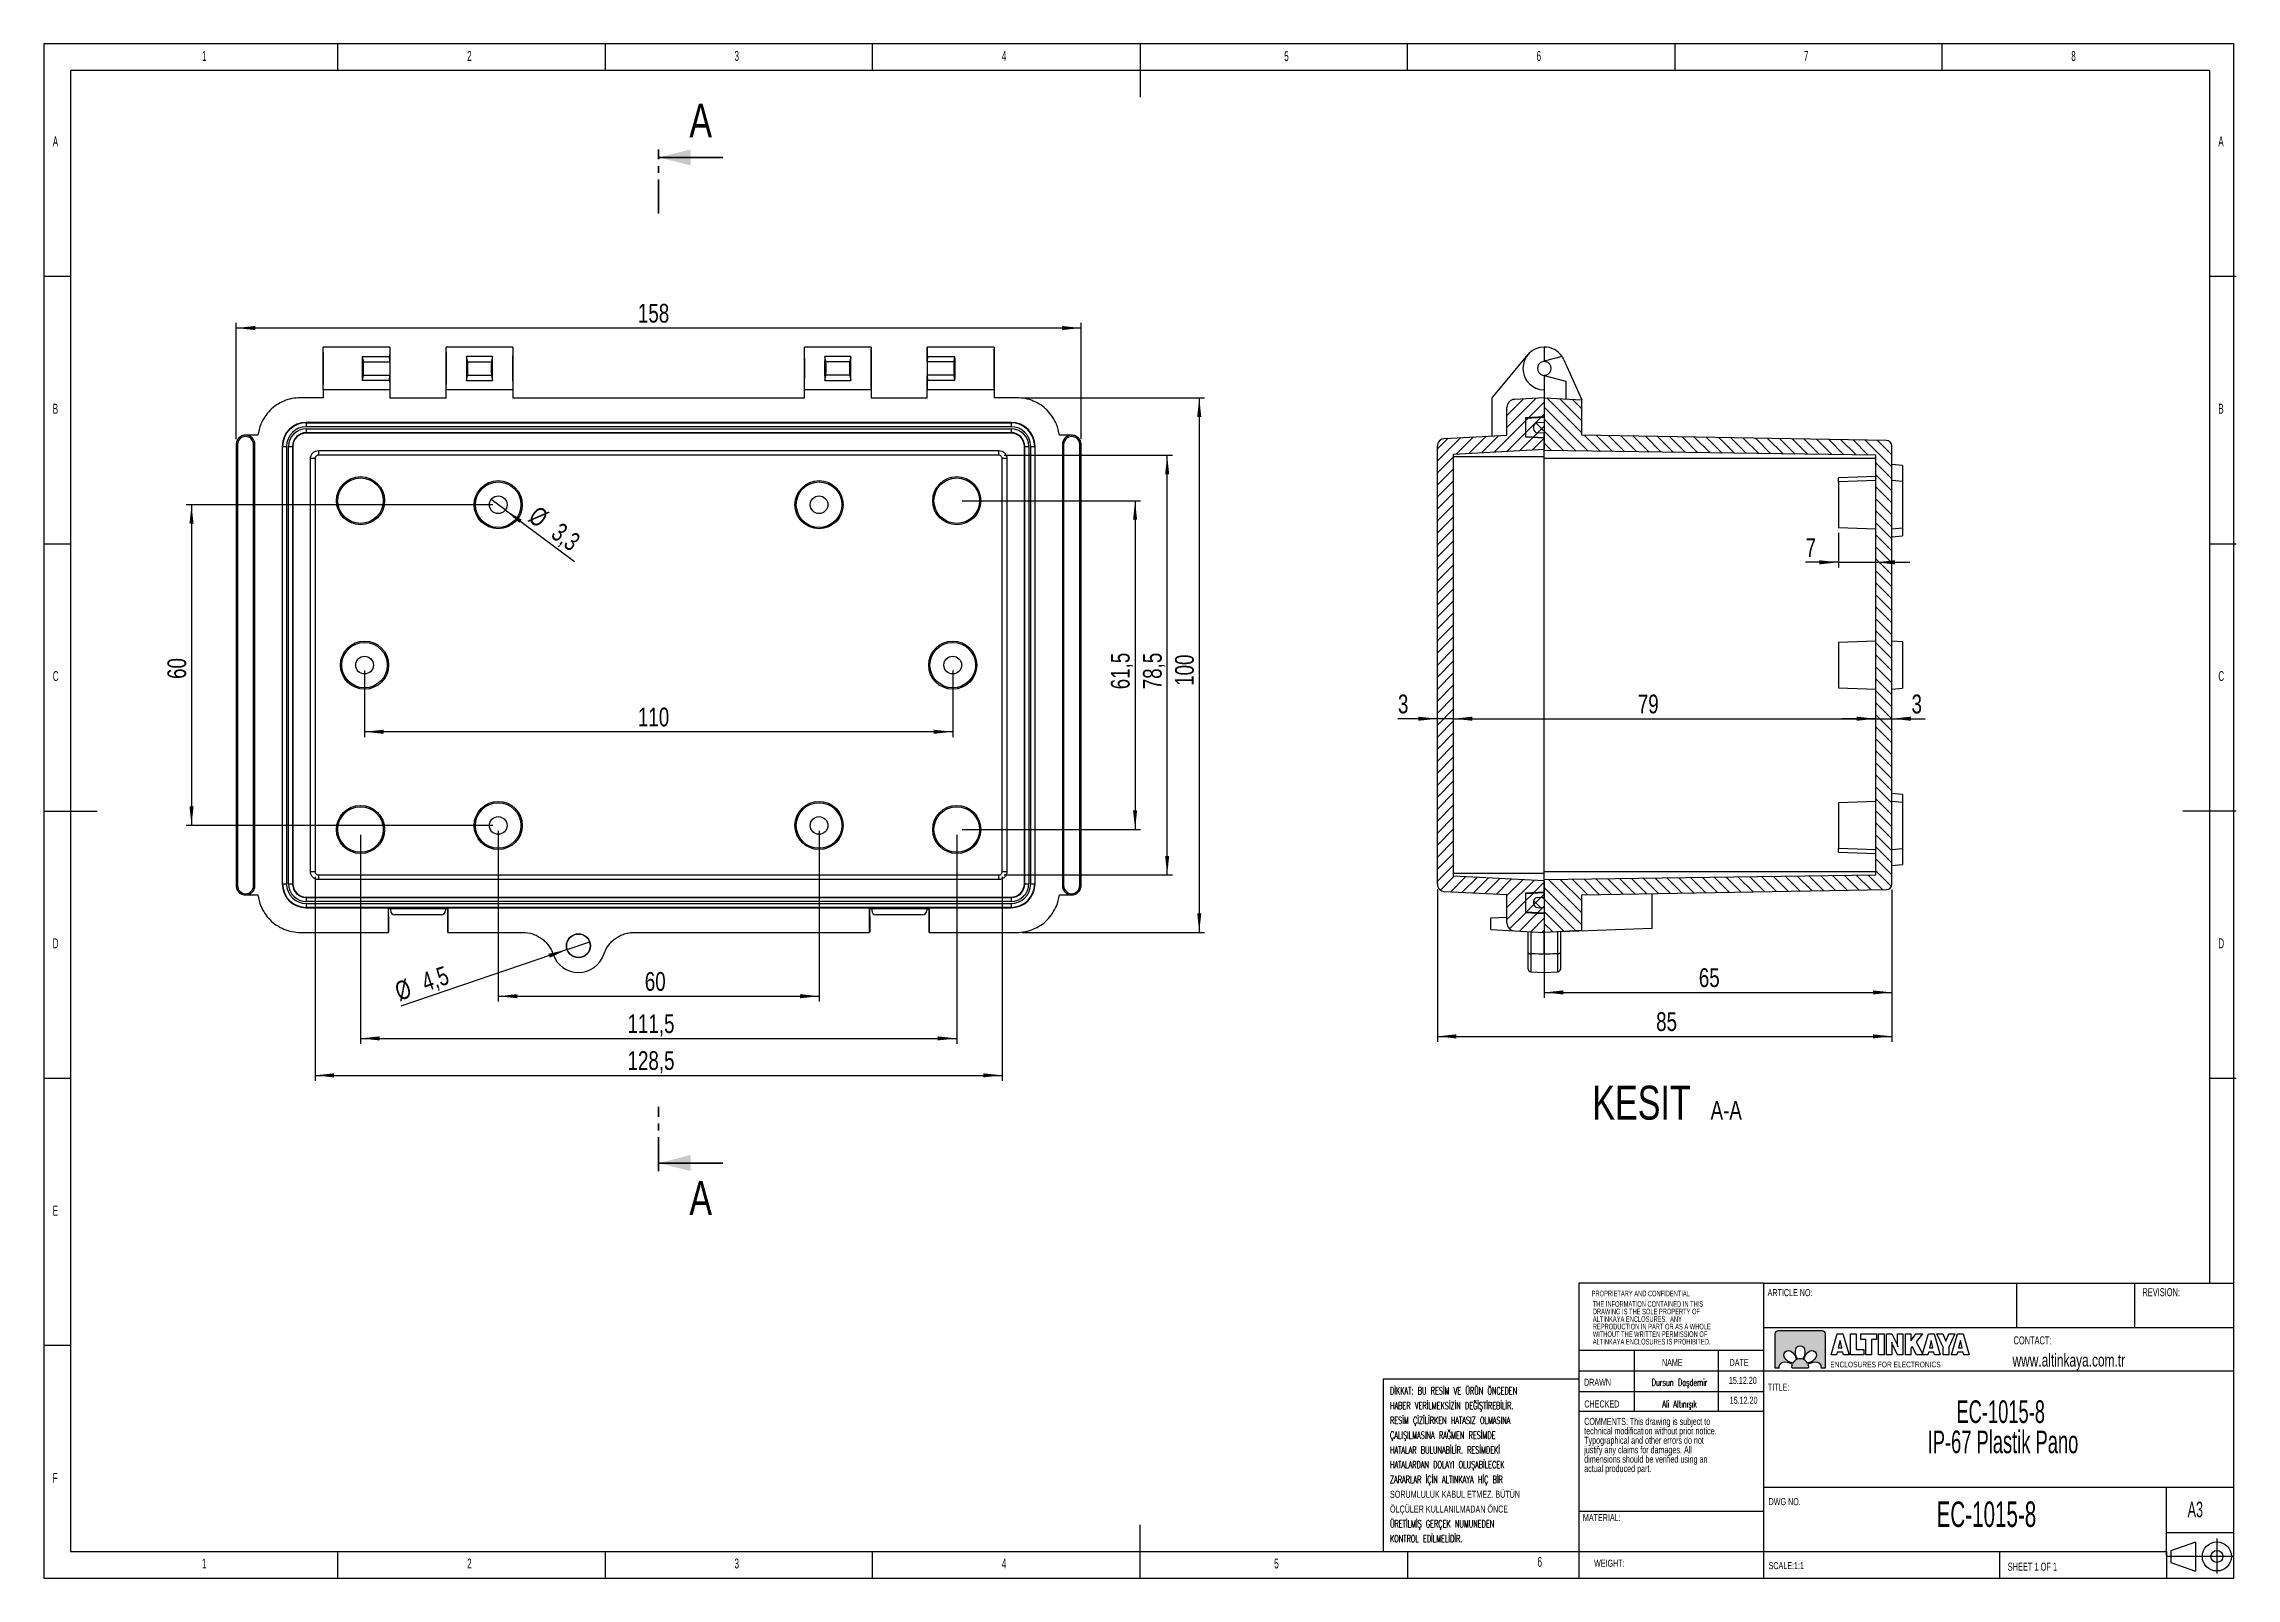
# Model space of a CAD drawing. Header units: millimetres. Extents: x 5 to 415, y 5 to 292.
import ezdxf

# ---------------------------------------------------------------- set-up
doc = ezdxf.new("R2010")
doc.units = ezdxf.units.MM
doc.linetypes.add('CENTER', pattern=[10.16, 6.35, -1.27, 1.27, -1.27])
doc.layers.add('LAYER_1', color=179, linetype='Continuous', lineweight=25)
doc.layers.add('LAYER_2', color=1, linetype='Continuous')
doc.styles.add('SLDTEXTSTYLE0', font='TXT', dxfattribs={"width": 0.7})
doc.styles.add('SLDTEXTSTYLE1', font='TXT', dxfattribs={"width": 0.605})
doc.styles.add('SLDTEXTSTYLE2', font='TXT', dxfattribs={"width": 0.605, "bigfont": 'bigfont'})
doc.styles.add('SLDTEXTSTYLE3', font='TXT', dxfattribs={"width": 0.75})
doc.dimstyles.new('SLDDIMSTYLE0', dxfattribs={"dimtxt": 3.5, "dimasz": 3.556, "dimexe": 0, "dimexo": 0.0625, "dimgap": 0.875, "dimtad": 1, "dimrnd": 1e-09, "dimzin": 12, "dimdsep": 46, "dimtxsty": 'SLDTEXTSTYLE3', "dimsah": 1, "dimcen": 0.09, "dimadec": 0, "dimazin": 3, "dimtfac": 1, "dimtofl": 0, "dimtmove": 0, "dimatfit": 3, "dimfxl": 1, "dimfrac": 2, "dimtolj": 1, "dimtzin": 12, "dimarcsym": 0})
doc.dimstyles.new('SLDDIMSTYLE1', dxfattribs={"dimtxt": 3.5, "dimasz": 3.556, "dimexe": 0, "dimexo": 0.0625, "dimgap": 0.875, "dimtad": 1, "dimdec": 1, "dimrnd": 1e-09, "dimzin": 12, "dimdsep": 46, "dimtxsty": 'SLDTEXTSTYLE3', "dimsah": 1, "dimcen": 0.09, "dimadec": 0, "dimazin": 3, "dimtfac": 1, "dimtdec": 1, "dimtofl": 0, "dimtmove": 0, "dimatfit": 3, "dimfxl": 1, "dimfrac": 2, "dimtolj": 1, "dimtzin": 12, "dimarcsym": 0})
doc.dimstyles.new('SLDDIMSTYLE2', dxfattribs={"dimtxt": 3.5, "dimasz": 3.556, "dimexe": 0, "dimexo": 0.0625, "dimgap": 0.875, "dimtad": 1, "dimrnd": 1e-09, "dimzin": 12, "dimdsep": 46, "dimtxsty": 'SLDTEXTSTYLE3', "dimblk1": 'NONE', "dimsah": 1, "dimcen": 0, "dimadec": 0, "dimazin": 3, "dimtfac": 1, "dimtmove": 0, "dimatfit": 3, "dimldrblk": 'NONE', "dimfxl": 1, "dimfrac": 2, "dimtolj": 1, "dimtzin": 12, "dimarcsym": 0})
doc.dimstyles.new('SLDDIMSTYLE3', dxfattribs={"dimtxt": 3.5, "dimasz": 3.556, "dimexe": 0, "dimexo": 0.0625, "dimgap": 0.875, "dimtad": 1, "dimrnd": 1e-09, "dimzin": 12, "dimdsep": 46, "dimtxsty": 'SLDTEXTSTYLE3', "dimsah": 1, "dimcen": 0.09, "dimadec": 0, "dimazin": 3, "dimtfac": 1, "dimtmove": 0, "dimatfit": 0, "dimfxl": 1, "dimfrac": 2, "dimtolj": 1, "dimtzin": 12, "dimarcsym": 0})

msp = doc.modelspace()

# ---------------------------------------------------------------- texts
at = {"color": 7, "linetype": 'Continuous', "lineweight": 0}
for s, insert, char_height, attachment_point, style in [('1', (34.583, 290.668), 1.852, 1, 'SLDTEXTSTYLE1'), ('2', (84.167, 290.668), 1.852, 1, 'SLDTEXTSTYLE1'), ('3', (134.167, 290.668), 1.852, 1, 'SLDTEXTSTYLE1'), ('4', (184.167, 290.668), 1.852, 1, 'SLDTEXTSTYLE1'), ('5', (236.975, 290.614), 1.852, 1, 'SLDTEXTSTYLE1'), ('6', (284.167, 290.668), 1.852, 1, 'SLDTEXTSTYLE1'), ('7', (334.167, 290.668), 1.852, 1, 'SLDTEXTSTYLE1'), ('8', (384.167, 290.668), 1.852, 1, 'SLDTEXTSTYLE1'), ('A', (6.667, 274.668), 1.852, 1, 'SLDTEXTSTYLE1'), ('A', (411.667, 274.668), 1.852, 1, 'SLDTEXTSTYLE1'), ('B', (6.667, 224.668), 1.852, 1, 'SLDTEXTSTYLE1'), ('B', (411.667, 224.668), 1.852, 1, 'SLDTEXTSTYLE1'), ('C', (6.667, 174.668), 1.852, 1, 'SLDTEXTSTYLE1'), ('C', (411.667, 174.668), 1.852, 1, 'SLDTEXTSTYLE1'), ('D', (6.667, 124.668), 1.852, 1, 'SLDTEXTSTYLE1'), ('D', (411.667, 124.668), 1.852, 1, 'SLDTEXTSTYLE1'), ('E', (6.667, 74.668), 1.852, 1, 'SLDTEXTSTYLE1'), ('PROPRIETARY AND CONFIDENTIAL', (294.469, 58.774), 1.05833, 1, 'SLDTEXTSTYLE1'), ('ARTICLE NO:', (327.372, 59.073), 1.32292, 1, 'SLDTEXTSTYLE1'), ('REVISION:', (397.488, 59.243), 1.5, 1, 'SLDTEXTSTYLE1'), ('CONTACT:', (373.379, 50.23), 1.5, 1, 'SLDTEXTSTYLE1'), ('NAME', (307.616, 45.996), 1.3229, 1, 'SLDTEXTSTYLE1'), ('DATE', (320.264, 45.996), 1.3229, 1, 'SLDTEXTSTYLE1'), ('www.altinkaya.com.tr', (373.178, 46.964), 2.38125, 1, 'SLDTEXTSTYLE0'), ('DRAWN', (293.043, 42.302), 1.3229, 1, 'SLDTEXTSTYLE1'), ('Dursun Daşdemir', (310.911, 42.302), 1.32292, 2, 'SLDTEXTSTYLE2'), ('15.12.20', (322.736, 42.654), 1.3229, 2, 'SLDTEXTSTYLE1'), ('TITLE:', (327.438, 41.388), 1.3229, 1, 'SLDTEXTSTYLE1'), ('CHECKED', (293.103, 38.244), 1.3229, 1, 'SLDTEXTSTYLE1'), ('Ali Altınışık', (310.911, 38.244), 1.32292, 2, 'SLDTEXTSTYLE2'), ('15.12.20', (322.881, 38.937), 1.3229, 2, 'SLDTEXTSTYLE1'), ('F', (6.667, 24.668), 1.852, 1, 'SLDTEXTSTYLE1'), ('MATERIAL:', (292.826, 16.987), 1.3229, 1, 'SLDTEXTSTYLE1'), ('DWG NO.', (327.555, 19.978), 1.3229, 1, 'SLDTEXTSTYLE1'), ('A3', (405.921, 19.3), 2.9104, 1, 'SLDTEXTSTYLE1'), ('1', (34.583, 8.668), 1.852, 1, 'SLDTEXTSTYLE1'), ('2', (84.167, 8.668), 1.852, 1, 'SLDTEXTSTYLE1'), ('3', (134.167, 8.668), 1.852, 1, 'SLDTEXTSTYLE1'), ('4', (184.167, 8.668), 1.852, 1, 'SLDTEXTSTYLE1'), ('5', (235.096, 8.668), 1.852, 1, 'SLDTEXTSTYLE1'), ('6', (284.349, 8.984), 1.852, 1, 'SLDTEXTSTYLE1')]:
    msp.add_mtext(s, dxfattribs=dict(at, insert=insert, char_height=char_height, attachment_point=attachment_point, style=style))
at = {"color": 7, "linetype": 'Continuous', "char_height": 6.35, "attachment_point": 1, "style": 'SLDTEXTSTYLE3'}
for insert in [(125.715, 280.834), (125.715, 79.28)]:
    msp.add_mtext('A', dxfattribs=dict(at, insert=insert))
at = {"layer": 'LAYER_1', "style": 'SLDTEXTSTYLE1'}
for s, insert, char_height, attachment_point in [('EC-1015-8', (368.298, 19.349), 4.7625, 2), ('WEIGHT:', (294.915, 8.452), 1.3229, 1), ('SCALE:1:1', (327.555, 8.01), 1.3229, 1), ('SHEET 1 OF 1', (372.278, 7.9), 1.5, 1)]:
    msp.add_mtext(s, dxfattribs=dict(at, insert=insert, char_height=char_height, attachment_point=attachment_point))

# ---------------------------------------------------------------- blocks, each defined once
blk = doc.blocks.new('SW_NOTE_0')
at = {"color": 0, "linetype": 'Continuous', "lineweight": 18, "insert": (0, 1.71), "char_height": 1.3229, "attachment_point": 1, "style": 'SLDTEXTSTYLE0'}
blk.add_mtext('ENCLOSURES FOR ELECTRONICS', dxfattribs=at)
blk = doc.blocks.new('Block4')
at = {"color": 7, "linetype": 'Continuous', "lineweight": 18}
blk.add_blockref('SW_NOTE_0', (0.07, -0.34), dxfattribs=at)
blk = doc.blocks.new('Block5')
at = {"layer": 'LAYER_1'}
for p, q in [((6.79, 7.34), (1.01, 5.34)), ((1.01, 5.34), (1.01, 2.54)), ((6.79, 7.34), (6.79, 0.54)), ((11.82, 8.19), (11.82, 0)), ((0, 4.03), (15.88, 4.03)), ((1.01, 2.54), (6.79, 0.54))]:
    blk.add_line(p, q, dxfattribs=at)
for radius in [3.4, 1.4]:
    blk.add_circle((11.82, 3.99), radius, dxfattribs=at)
blk = doc.blocks.new('Block6')
at = {"layer": 'LAYER_1', "color": 250}
for p, q in [((0, 0), (1.27, 4.36)), ((1.14, 0), (0, 0)), ((1.28, 0.58), (1.14, 0)), ((1.27, 4.36), (2.44, 4.36)), ((2.43, 0.58), (1.28, 0.58)), ((1.86, 3), (1.49, 1.49)), ((1.49, 1.49), (2.22, 1.49)), ((2.22, 1.49), (1.86, 3)), ((2.56, 0), (2.43, 0.58)), ((2.44, 4.36), (3.71, 0)), ((3.71, 0), (2.56, 0)), ((4.04, 0), (4.04, 4.36)), ((4.04, 4.36), (5.2, 4.36)), ((6.77, 0), (4.04, 0)), ((5.2, 4.36), (5.2, 1.16)), ((5.2, 1.16), (6.77, 1.16)), ((6.19, 3.21), (6.19, 4.36)), ((6.19, 4.36), (9.41, 4.36)), ((7.23, 3.21), (6.19, 3.21)), ((6.77, 1.16), (6.77, 0)), ((7.23, 0), (7.23, 3.21)), ((8.39, 0), (7.23, 0)), ((9.41, 3.21), (8.39, 3.21)), ((8.39, 3.21), (8.39, 0)), ((9.41, 4.36), (9.41, 3.21)), ((9.82, 0), (9.82, 4.36)), ((9.82, 4.36), (11, 4.36)), ((11, 0), (9.82, 0)), ((11, 4.36), (11, 0)), ((11.52, 0), (11.52, 4.36)), ((11.52, 4.36), (12.62, 4.36)), ((12.62, 0), (11.52, 0)), ((12.62, 4.36), (13.64, 2.33)), ((12.62, 2.04), (12.62, 0)), ((13.82, 0), (12.8, 2.01)), ((13.82, 2.3), (13.82, 4.36)), ((13.82, 4.36), (14.92, 4.36)), ((14.92, 0), (13.82, 0)), ((14.92, 4.36), (14.92, 0)), ((15.42, 0), (15.42, 4.36)), ((15.42, 4.36), (16.57, 4.36)), ((16.57, 0), (15.42, 0)), ((16.57, 4.36), (16.57, 2.92)), ((16.57, 2.92), (17.61, 4.36)), ((16.86, 1.75), (16.57, 1.39)), ((16.57, 1.39), (16.57, 0)), ((17.74, 0), (16.86, 1.75)), ((17.61, 4.36), (18.96, 4.36)), ((18.96, 4.36), (17.67, 2.75)), ((17.67, 2.75), (19.12, 0)), ((19.12, 0), (17.74, 0)), ((18.94, 0), (20.21, 4.36)), ((20.08, 0), (18.94, 0)), ((20.22, 0.58), (20.08, 0)), ((20.21, 4.36), (21.38, 4.36)), ((21.37, 0.58), (20.22, 0.58)), ((20.8, 3), (20.43, 1.49)), ((20.43, 1.49), (21.16, 1.49)), ((21.16, 1.49), (20.8, 3)), ((21.5, 0), (21.37, 0.58)), ((21.38, 4.36), (22.65, 0)), ((22.65, 0), (21.5, 0)), ((23.27, 1.61), (21.94, 4.36)), ((21.94, 4.36), (23.22, 4.36)), ((23.22, 4.36), (23.84, 2.87)), ((23.27, 0), (23.27, 1.61)), ((24.42, 0), (23.27, 0)), ((23.84, 2.87), (24.47, 4.36)), ((25.72, 4.36), (24.42, 1.61)), ((24.42, 1.61), (24.42, 0)), ((24.47, 4.36), (25.72, 4.36)), ((25, 0), (26.27, 4.36)), ((26.14, 0), (25, 0)), ((26.28, 0.58), (26.14, 0)), ((26.27, 4.36), (27.44, 4.36)), ((27.43, 0.58), (26.28, 0.58)), ((26.86, 3), (26.49, 1.49)), ((26.49, 1.49), (27.21, 1.49)), ((27.21, 1.49), (26.86, 3)), ((27.56, 0), (27.43, 0.58)), ((27.44, 4.36), (28.71, 0)), ((28.71, 0), (27.56, 0))]:
    blk.add_line(p, q, dxfattribs=at)
for points in [[(12.7, 2.26), (12.67, 2.37), (12.63, 2.5), (12.59, 2.64)], [(12.59, 2.64), (12.6, 2.56), (12.61, 2.48), (12.62, 2.4)], [(12.62, 2.4), (12.62, 2.31), (12.62, 2.19), (12.62, 2.04)], [(12.8, 2.01), (12.77, 2.07), (12.74, 2.16), (12.7, 2.26)], [(13.64, 2.33), (13.67, 2.28), (13.7, 2.19), (13.73, 2.09)], [(13.73, 2.09), (13.77, 1.99), (13.81, 1.86), (13.85, 1.71)], [(13.82, 1.97), (13.82, 2.06), (13.82, 2.17), (13.82, 2.3)], [(13.85, 1.71), (13.84, 1.79), (13.83, 1.87), (13.82, 1.97)]]:
    blk.add_open_spline(points, degree=3, dxfattribs=at)
blk = doc.blocks.new('SW_NOTE_0_1')
at = {"layer": 'LAYER_1', "color": 0, "attachment_point": 2, "style": 'SLDTEXTSTYLE1'}
for s, insert, char_height in [('EC-1015-8', (13.76, 5.46), 4.233), ('IP-67 Plastik Pano', (14.19, -0.19), 4.2333)]:
    blk.add_mtext(s, dxfattribs=dict(at, insert=insert, char_height=char_height))
blk = doc.blocks.new('SW_NOTE_0_2')
at = {"color": 0, "linetype": 'Continuous', "lineweight": 0, "char_height": 1.3229, "attachment_point": 1, "style": 'SLDTEXTSTYLE1'}
for s, insert in [('technical modification without prior notice.', (0, -0.06)), ('COMMENTS: This drawing is subject to', (0, 1.71)), ('justify any claims for damages. All', (0, -3.59)), ('Typographical and other errors do not', (0, -1.82)), ('dimensions should be verified using an', (0, -5.35)), ('actual produced part.', (0, -7.11))]:
    blk.add_mtext(s, dxfattribs=dict(at, insert=insert))
blk = doc.blocks.new('SW_NOTE_0_3')
at = {"color": 0, "linetype": 'Continuous', "lineweight": 0, "char_height": 1.0583, "attachment_point": 1, "style": 'SLDTEXTSTYLE1'}
for s, insert in [('THE INFORMATION CONTAINED IN THIS', (0, 1.36)), ('ALTINKAYA ENCLOSURES.  ANY', (0, -1.46)), ('DRAWING IS THE SOLE PROPERTY OF', (0, -0.05)), ('REPRODUCTION IN PART OR AS A WHOLE', (0, -2.87)), ('WITHOUT THE WRITTEN PERMISSION OF', (0, -4.28)), ('ALTINKAYA ENCLOSURES IS PROHIBITED.', (0, -5.69))]:
    blk.add_mtext(s, dxfattribs=dict(at, insert=insert))
blk = doc.blocks.new('SW_NOTE_0_4')
at = {"layer": 'LAYER_1', "color": 0, "char_height": 1.3229, "attachment_point": 1}
for s, insert, style in [('DİKKAT: BU RESİM VE ÜRÜN ÖNCEDEN', (0, 1.71), 'SLDTEXTSTYLE2'), ('HABER VERİLMEKSİZİN DEĞİŞTİREBİLİR.', (0, -1.06), 'SLDTEXTSTYLE2'), ('RESİM ÇİZİLİRKEN HATASIZ OLMASINA', (0, -3.82), 'SLDTEXTSTYLE2'), ('ÇALIŞILMASINA RAĞMEN RESİMDE', (0, -6.59), 'SLDTEXTSTYLE2'), ('HATALAR BULUNABİLİR. RESİMDEKİ', (0, -9.35), 'SLDTEXTSTYLE2'), ('HATALARDAN DOLAYI OLUŞABİLECEK', (0, -12.11), 'SLDTEXTSTYLE2'), ('ZARARLAR İÇİN ALTINKAYA HİÇ BİR', (0, -14.88), 'SLDTEXTSTYLE2'), ('SORUMLULUK KABUL ETMEZ. BÜTÜN', (0, -17.64), 'SLDTEXTSTYLE1'), ('ÖLÇÜLER KULLANILMADAN ÖNCE', (0, -20.41), 'SLDTEXTSTYLE1'), ('ÜRETİLMİŞ GERÇEK NUMUNEDEN', (0, -23.17), 'SLDTEXTSTYLE2'), ('KONTROL EDİLMELİDİR.', (0, -25.93), 'SLDTEXTSTYLE2')]:
    blk.add_mtext(s, dxfattribs=dict(at, insert=insert, style=style))
blk = doc.blocks.new('_D')
at = {"layer": 'LAYER_1'}
for p, q in [((89.98, 144.79), (89.98, 112.85)), ((149.98, 144.79), (149.98, 112.85)), ((89.98, 113.85), (149.98, 113.85))]:
    blk.add_line(p, q, dxfattribs=at)
for points in [[(89.98, 113.85), (93.53, 113.47), (93.53, 114.24)], [(149.98, 113.85), (146.42, 114.24), (146.42, 113.47)]]:
    blk.add_solid(points, dxfattribs=at)
at = {"layer": 'LAYER_1', "insert": (117.39, 118.37), "char_height": 3.5, "attachment_point": 1, "style": 'SLDTEXTSTYLE3'}
blk.add_mtext('60', dxfattribs=at)
blk = doc.blocks.new('_D_1')
at = {"layer": 'LAYER_1'}
for p, q in [((88.98, 205.79), (31.62, 205.79)), ((32.62, 205.79), (32.62, 145.79)), ((88.98, 145.79), (31.62, 145.79))]:
    blk.add_line(p, q, dxfattribs=at)
for points in [[(32.62, 205.79), (32.24, 202.23), (33, 202.23)], [(32.62, 145.79), (33, 149.35), (32.24, 149.35)]]:
    blk.add_solid(points, dxfattribs=at)
at = {"layer": 'LAYER_1', "insert": (28.11, 173.2), "char_height": 3.5, "attachment_point": 1, "rotation": 90, "style": 'SLDTEXTSTYLE3'}
blk.add_mtext('60', dxfattribs=at)
blk = doc.blocks.new('_D_2')
at = {"layer": 'LAYER_1'}
for p, q in [((64.23, 144.04), (64.23, 104.96)), ((175.73, 144.04), (175.73, 104.96)), ((64.23, 105.96), (175.73, 105.96))]:
    blk.add_line(p, q, dxfattribs=at)
for points in [[(64.23, 105.96), (67.78, 105.58), (67.78, 106.34)], [(175.73, 105.96), (172.17, 106.34), (172.17, 105.58)]]:
    blk.add_solid(points, dxfattribs=at)
at = {"layer": 'LAYER_1', "insert": (114.16, 110.47), "char_height": 3.5, "attachment_point": 1, "style": 'SLDTEXTSTYLE3'}
blk.add_mtext('111,5', dxfattribs=at)
blk = doc.blocks.new('_D_3')
at = {"layer": 'LAYER_1'}
for p, q in [((55.72, 136.17), (55.72, 98.05)), ((184.23, 136.17), (184.23, 98.05)), ((55.72, 99.05), (184.23, 99.05))]:
    blk.add_line(p, q, dxfattribs=at)
for points in [[(55.72, 99.05), (59.28, 98.67), (59.28, 99.43)], [(184.23, 99.05), (180.68, 99.43), (180.68, 98.67)]]:
    blk.add_solid(points, dxfattribs=at)
at = {"layer": 'LAYER_1', "insert": (114.16, 103.57), "char_height": 3.5, "attachment_point": 1, "style": 'SLDTEXTSTYLE3'}
blk.add_mtext('128,5', dxfattribs=at)
blk = doc.blocks.new('_D_4')
at = {"layer": 'LAYER_1'}
for p, q in [((184.6, 215.05), (216.08, 215.05)), ((215.08, 136.53), (215.08, 215.05)), ((184.6, 136.53), (216.08, 136.53))]:
    blk.add_line(p, q, dxfattribs=at)
for points in [[(215.08, 215.05), (214.7, 211.49), (215.46, 211.49)], [(215.08, 136.53), (215.46, 140.09), (214.7, 140.09)]]:
    blk.add_solid(points, dxfattribs=at)
at = {"layer": 'LAYER_1', "insert": (210.56, 171.27), "char_height": 3.5, "attachment_point": 1, "rotation": 90, "style": 'SLDTEXTSTYLE3'}
blk.add_mtext('78,5', dxfattribs=at)
blk = doc.blocks.new('_D_5')
at = {"layer": 'LAYER_1'}
for p, q in [((40.98, 218.04), (40.98, 239.84)), ((198.98, 238.84), (40.98, 238.84)), ((198.98, 218.04), (198.98, 239.84))]:
    blk.add_line(p, q, dxfattribs=at)
for points in [[(40.98, 238.84), (44.53, 238.46), (44.53, 239.22)], [(198.98, 238.84), (195.42, 239.22), (195.42, 238.46)]]:
    blk.add_solid(points, dxfattribs=at)
at = {"layer": 'LAYER_1', "insert": (116.1, 243.36), "char_height": 3.5, "attachment_point": 1, "style": 'SLDTEXTSTYLE3'}
blk.add_mtext('158', dxfattribs=at)
blk = doc.blocks.new('_D_6')
at = {"layer": 'LAYER_1'}
for p, q in [((187.99, 225.79), (222.08, 225.79)), ((221.08, 225.79), (221.08, 125.79)), ((187.99, 125.79), (222.08, 125.79))]:
    blk.add_line(p, q, dxfattribs=at)
for points in [[(221.08, 225.79), (220.7, 222.23), (221.46, 222.23)], [(221.08, 125.79), (221.46, 129.35), (220.7, 129.35)]]:
    blk.add_solid(points, dxfattribs=at)
at = {"layer": 'LAYER_1', "insert": (216.56, 171.91), "char_height": 3.5, "attachment_point": 1, "rotation": 90, "style": 'SLDTEXTSTYLE3'}
blk.add_mtext('100', dxfattribs=at)
blk = doc.blocks.new('_D_7')
at = {"layer": 'LAYER_1'}
for p, q in [((64.98, 174.79), (64.98, 162.32)), ((174.98, 174.79), (174.98, 162.32)), ((174.98, 163.32), (64.98, 163.32))]:
    blk.add_line(p, q, dxfattribs=at)
for points in [[(64.98, 163.32), (68.53, 162.94), (68.53, 163.7)], [(174.98, 163.32), (171.42, 163.7), (171.42, 162.94)]]:
    blk.add_solid(points, dxfattribs=at)
at = {"layer": 'LAYER_1', "insert": (116.1, 167.83), "char_height": 3.5, "attachment_point": 1, "style": 'SLDTEXTSTYLE3'}
blk.add_mtext('110', dxfattribs=at)
blk = doc.blocks.new('_D_8')
at = {"layer": 'LAYER_1'}
for q in [(88.65, 206.78), (104.22, 195.19)]:
    blk.add_line((91.3, 204.81), q, dxfattribs=at)
blk.add_solid([(91.3, 204.81), (93.93, 202.38), (94.38, 202.99)], dxfattribs=at)
at = {"layer": 'LAYER_1', "char_height": 3.5, "attachment_point": 1, "rotation": 323.3356, "style": 'SLDTEXTSTYLE3'}
for s, insert in [('%%c', (97.46, 205.76)), ('3,3', (101.72, 202.65))]:
    blk.add_mtext(s, dxfattribs=dict(at, insert=insert))
blk = doc.blocks.new('_None')
blk = doc.blocks.new('_D_9')
at = {"layer": 'LAYER_1'}
for q in [(107.11, 124.01), (71.78, 112.01)]:
    blk.add_line((102.85, 122.57), q, dxfattribs=at)
blk.add_solid([(102.85, 122.57), (99.36, 121.78), (99.6, 121.06)], dxfattribs=at)
at = {"layer": 'LAYER_1', "char_height": 3.5, "attachment_point": 1, "rotation": 18.7737, "style": 'SLDTEXTSTYLE3'}
for s, insert in [('4,5', (75.31, 118.02)), ('%%c', (70.33, 116.27))]:
    blk.add_mtext(s, dxfattribs=dict(at, insert=insert))
blk = doc.blocks.new('_D_10')
at = {"layer": 'LAYER_1'}
for p, q in [((176.73, 206.54), (210.08, 206.54)), ((209.08, 206.54), (209.08, 145.04)), ((176.73, 145.04), (210.08, 145.04))]:
    blk.add_line(p, q, dxfattribs=at)
for points in [[(209.08, 206.54), (208.7, 202.98), (209.46, 202.98)], [(209.08, 145.04), (209.46, 148.6), (208.7, 148.6)]]:
    blk.add_solid(points, dxfattribs=at)
at = {"layer": 'LAYER_1', "insert": (204.56, 171.27), "char_height": 3.5, "attachment_point": 1, "rotation": 90, "style": 'SLDTEXTSTYLE3'}
blk.add_mtext('61,5', dxfattribs=at)
blk = doc.blocks.new('_D_11')
at = {"layer": 'LAYER_1'}
blk.add_line((268.61, 165.76), (347.61, 165.76), dxfattribs=at)
for points in [[(268.61, 165.76), (272.17, 165.38), (272.17, 166.14)], [(347.61, 165.76), (344.06, 166.14), (344.06, 165.38)]]:
    blk.add_solid(points, dxfattribs=at)
at = {"layer": 'LAYER_1', "insert": (303.1, 170.27), "char_height": 3.5, "attachment_point": 1, "style": 'SLDTEXTSTYLE3'}
blk.add_mtext('79', dxfattribs=at)
blk = doc.blocks.new('_D_12')
at = {"layer": 'LAYER_1'}
for p, q in [((265.61, 133.9), (265.61, 105.34)), ((350.61, 133.79), (350.61, 105.34)), ((265.61, 106.34), (350.61, 106.34))]:
    blk.add_line(p, q, dxfattribs=at)
for points in [[(265.61, 106.34), (269.17, 105.96), (269.17, 106.72)], [(350.61, 106.34), (347.06, 106.72), (347.06, 105.96)]]:
    blk.add_solid(points, dxfattribs=at)
at = {"layer": 'LAYER_1', "insert": (306.53, 110.85), "char_height": 3.5, "attachment_point": 1, "style": 'SLDTEXTSTYLE3'}
blk.add_mtext('85', dxfattribs=at)
blk = doc.blocks.new('_D_13')
at = {"layer": 'LAYER_1'}
for p, q in [((350.61, 133.79), (350.61, 113.56)), ((285.61, 120.7), (285.61, 113.56)), ((285.61, 114.56), (350.61, 114.56))]:
    blk.add_line(p, q, dxfattribs=at)
for points in [[(285.61, 114.56), (289.17, 114.18), (289.17, 114.94)], [(350.61, 114.56), (347.06, 114.94), (347.06, 114.18)]]:
    blk.add_solid(points, dxfattribs=at)
at = {"layer": 'LAYER_1', "insert": (314.51, 119.07), "char_height": 3.5, "attachment_point": 1, "style": 'SLDTEXTSTYLE3'}
blk.add_mtext('65', dxfattribs=at)
blk = doc.blocks.new('_D_14')
at = {"layer": 'LAYER_1'}
for p, q in [((340.61, 200.54), (340.61, 194.02)), ((340.61, 195.02), (334.48, 195.02)), ((340.61, 195.02), (347.61, 195.02)), ((347.61, 195.02), (353.96, 195.02))]:
    blk.add_line(p, q, dxfattribs=at)
for points in [[(340.61, 195.02), (337.06, 195.4), (337.06, 194.63)], [(347.61, 195.02), (351.17, 194.63), (351.17, 195.4)]]:
    blk.add_solid(points, dxfattribs=at)
at = {"layer": 'LAYER_1', "insert": (334.48, 199.53), "char_height": 3.5, "attachment_point": 1, "style": 'SLDTEXTSTYLE3'}
blk.add_mtext('7', dxfattribs=at)
blk = doc.blocks.new('_D_15')
at = {"layer": 'LAYER_1'}
for p, q in [((347.61, 165.76), (341.26, 165.76)), ((347.61, 165.76), (350.61, 165.76)), ((350.61, 165.76), (356.87, 165.76))]:
    blk.add_line(p, q, dxfattribs=at)
for points in [[(347.61, 165.76), (344.06, 166.14), (344.06, 165.38)], [(350.61, 165.76), (354.17, 165.38), (354.17, 166.14)]]:
    blk.add_solid(points, dxfattribs=at)
at = {"layer": 'LAYER_1', "insert": (354.29, 170.27), "char_height": 3.5, "attachment_point": 1, "style": 'SLDTEXTSTYLE3'}
blk.add_mtext('3', dxfattribs=at)
blk = doc.blocks.new('_D_16')
at = {"layer": 'LAYER_1'}
for p, q in [((265.61, 165.76), (258.24, 165.76)), ((268.61, 165.76), (265.61, 165.76)), ((268.61, 165.76), (274.96, 165.76))]:
    blk.add_line(p, q, dxfattribs=at)
for points in [[(265.61, 165.76), (262.06, 166.14), (262.06, 165.38)], [(268.61, 165.76), (272.17, 165.38), (272.17, 166.14)]]:
    blk.add_solid(points, dxfattribs=at)
at = {"layer": 'LAYER_1', "insert": (258.24, 170.27), "char_height": 3.5, "attachment_point": 1, "style": 'SLDTEXTSTYLE3'}
blk.add_mtext('3', dxfattribs=at)
blk = doc.blocks.new('SW_NOTE_0_5')
at = {"layer": 'LAYER_1', "color": 0, "attachment_point": 2, "style": 'SLDTEXTSTYLE3'}
for s, insert, char_height in [('KESIT', (9.72, 8.19), 6.35), ('A-A', (25.56, 5.35), 3.5)]:
    blk.add_mtext(s, dxfattribs=dict(at, insert=insert, char_height=char_height))

# ---------------------------------------------------------------- dimensions: what is measured, and where the dimension line sits
at = {"layer": 'LAYER_1'}
for base, p1, p2, dimstyle, picture, middle in [((40.977, 238.844), (198.977, 217.041), (40.977, 217.041), 'SLDDIMSTYLE0', '_D_5', (119.977, 238.844)), ((347.612, 195.015), (340.612, 201.535), (347.612, 215.047), 'SLDDIMSTYLE3', '_D_14', (335.776, 195.015)), ((64.977, 163.322), (174.977, 175.791), (64.977, 175.791), 'SLDDIMSTYLE0', '_D_7', (119.977, 163.322)), ((265.612, 165.758), (268.612, 136.319), (265.612, 134.896), 'SLDDIMSTYLE3', '_D_16', (259.538, 165.758)), ((347.612, 165.758), (268.612, 136.319), (347.612, 136.535), 'SLDDIMSTYLE0', '_D_11', (305.689, 165.758)), ((350.612, 165.758), (347.612, 136.535), (350.612, 134.786), 'SLDDIMSTYLE3', '_D_15', (355.578, 165.758)), ((175.727, 105.957), (64.227, 145.041), (175.727, 145.041), 'SLDDIMSTYLE0', '_D_2', (119.977, 105.957)), ((149.977, 113.854), (89.977, 145.791), (149.977, 145.791), 'SLDDIMSTYLE0', '_D', (119.977, 113.854)), ((184.233, 99.054), (55.721, 137.169), (184.233, 137.169), 'SLDDIMSTYLE1', '_D_3', (119.977, 99.054)), ((350.612, 106.337), (265.612, 134.896), (350.612, 134.786), 'SLDDIMSTYLE0', '_D_12', (309.112, 106.337)), ((350.612, 114.562), (285.612, 121.703), (350.612, 134.786), 'SLDDIMSTYLE0', '_D_13', (317.101, 114.562))]:
    dim = msp.add_linear_dim(base=base, p1=p1, p2=p2, dimstyle=dimstyle, dxfattribs=at)
    dim.commit()
    dim.dimension.update_dxf_attribs({"geometry": picture, "text_midpoint": middle, "dimtype": 160})
for base, p1, p2, dimstyle, picture, middle in [((221.076, 125.791), (186.988, 225.791), (186.988, 125.791), 'SLDDIMSTYLE0', '_D_6', (221.076, 175.791)), ((215.076, 215.047), (183.599, 136.535), (183.599, 215.047), 'SLDDIMSTYLE1', '_D_4', (215.076, 175.791)), ((32.621, 145.791), (89.977, 205.791), (89.977, 145.791), 'SLDDIMSTYLE0', '_D_1', (32.621, 175.791)), ((209.076, 145.041), (175.727, 206.541), (175.727, 145.041), 'SLDDIMSTYLE0', '_D_10', (209.076, 175.791))]:
    dim = msp.add_linear_dim(base=base, p1=p1, p2=p2, angle=90, dimstyle=dimstyle, dxfattribs=at)
    dim.commit()
    dim.dimension.update_dxf_attribs({"geometry": picture, "text_midpoint": middle, "dimtype": 160})
for p1, p2, picture, middle in [((88.654, 206.776), (91.301, 204.806), '_D_8', (99.763, 198.506)), ((107.107, 124.015), (102.847, 122.567), '_D_9', (77.215, 113.854))]:
    dim = msp.add_diameter_dim_2p(p1=p1, p2=p2, dimstyle='SLDDIMSTYLE2', dxfattribs=at)
    dim.commit()
    dim.dimension.update_dxf_attribs({"geometry": picture, "text_midpoint": middle, "dimtype": 163})

# ---------------------------------------------------------------- hatches: boundary and pattern name
at = {"layer": 'LAYER_1', "linetype": 'Continuous', "lineweight": 18}
h = msp.add_hatch(dxfattribs=at)
h.set_pattern_fill('ANSI31', color=256, scale=0.5, style=0)
edge = h.paths.add_edge_path(flags=0)
edge.add_line((282.112, 133.107), (285.612, 133.291))
edge.add_line((285.612, 133.291), (285.612, 135.428))
edge.add_line((285.612, 135.428), (268.612, 136.319))
edge.add_line((268.612, 136.319), (268.612, 215.263))
edge.add_line((268.612, 215.263), (285.612, 216.154))
edge.add_line((285.612, 216.154), (285.612, 218.291))
edge.add_line((285.612, 218.291), (282.112, 218.474))
edge.add_line((282.112, 218.474), (282.112, 222.107))
edge.add_line((282.112, 222.107), (285.612, 222.291))
edge.add_line((285.612, 222.291), (285.612, 225.791))
edge.add_line((285.612, 225.791), (280.034, 225.499))
edge.add_arc((280.112, 224.001), 1.5, 93, 180)
edge.add_line((278.612, 224.001), (278.612, 218.791))
edge.add_line((278.612, 218.791), (267.034, 218.184))
edge.add_arc((267.112, 216.686), 1.5, 93, 180)
edge.add_line((265.612, 216.686), (265.612, 134.896))
edge.add_arc((267.112, 134.896), 1.5, 180, 267)
edge.add_line((267.034, 133.398), (278.612, 132.791))
edge.add_line((278.612, 132.791), (278.612, 127.581))
edge.add_arc((280.112, 127.581), 1.5, 180, 267)
edge.add_line((280.034, 126.083), (285.612, 125.791))
edge.add_line((285.612, 125.791), (285.612, 129.291))
edge.add_line((285.612, 129.291), (282.112, 129.474))
edge.add_line((282.112, 129.474), (282.112, 133.107))
h = msp.add_hatch(dxfattribs=at)
h.set_pattern_fill('ANSI31', color=256, scale=0.5, angle=90, style=0)
edge = h.paths.add_edge_path(flags=0)
edge.add_line((285.612, 135.669), (285.612, 132.391))
edge.add_line((285.612, 132.391), (284.323, 132.323))
edge.add_arc((284.362, 131.574), 0.75, 93, 180)
edge.add_line((283.612, 131.574), (283.612, 131.207))
edge.add_arc((284.362, 131.207), 0.75, 180, 267)
edge.add_line((284.323, 130.458), (285.612, 130.391))
edge.add_line((285.612, 130.391), (285.612, 125.791))
edge.add_line((285.612, 125.791), (292.612, 126.158))
edge.add_line((292.612, 126.158), (292.612, 132.791))
edge.add_line((292.612, 132.791), (349.63, 133.786))
edge.add_arc((349.612, 134.786), 1, 271, 360)
edge.add_line((350.612, 134.786), (350.612, 216.796))
edge.add_arc((349.612, 216.796), 1, 0, 89)
edge.add_line((349.63, 217.796), (292.612, 218.791))
edge.add_line((292.612, 218.791), (292.612, 225.424))
edge.add_line((292.612, 225.424), (285.612, 225.791))
edge.add_line((285.612, 225.791), (285.612, 221.191))
edge.add_line((285.612, 221.191), (284.323, 221.123))
edge.add_arc((284.362, 220.374), 0.75, 93, 180)
edge.add_line((283.612, 220.374), (283.612, 220.007))
edge.add_arc((284.362, 220.007), 0.75, 180, 267)
edge.add_line((284.323, 219.258), (285.612, 219.191))
edge.add_line((285.612, 219.191), (285.612, 215.913))
edge.add_line((285.612, 215.913), (347.612, 215.047))
edge.add_line((347.612, 215.047), (347.612, 136.535))
edge.add_line((347.612, 136.535), (285.612, 135.669))
h = msp.add_hatch(dxfattribs=at)
h.set_pattern_fill('ANSI31', color=256, scale=0.5, style=0)
h.paths.add_polyline_path([(285.612, 222.191), (282.112, 222.007), (282.112, 218.574), (285.612, 218.391)], flags=0)
h = msp.add_hatch(dxfattribs=at)
h.set_pattern_fill('ANSI31', color=256, scale=0.5, style=0)
h.paths.add_polyline_path([(282.112, 129.574), (285.612, 129.391), (285.612, 133.191), (282.112, 133.007)], flags=0)
at = {"layer": 'LAYER_2'}
h = msp.add_hatch(color=256, dxfattribs=at)
edge = h.paths.add_edge_path(flags=0)
edge.add_spline(control_points=[(329.363, 51.312), (329.041, 51.312), (328.778, 51.05), (328.778, 50.727)], knot_values=[0.9444444, 0.9444444, 0.9444444, 0.9444444, 1, 1, 1, 1], weights=[1, 1, 1, 1], degree=3, periodic=0)
edge.add_line((328.778, 50.727), (328.778, 44.291))
edge.add_line((328.778, 44.291), (329.516, 44.291))
edge.add_spline(control_points=[(329.516, 44.291), (329.5, 44.362), (329.491, 44.438), (329.492, 44.518)], knot_values=[0.7777778, 0.7777778, 0.7777778, 0.7777778, 0.8333333, 0.8333333, 0.8333333, 0.8333333], weights=[1, 1, 1, 1], degree=3, periodic=0)
edge.add_spline(control_points=[(329.492, 44.518), (329.489, 45.083), (329.911, 45.404), (330.619, 45.418)], knot_values=[0.7222222, 0.7222222, 0.7222222, 0.7222222, 0.7777778, 0.7777778, 0.7777778, 0.7777778], weights=[1, 1, 1, 1], degree=3, periodic=0)
edge.add_spline(control_points=[(330.619, 45.418), (331.239, 45.429), (331.856, 45.083), (331.999, 44.997)], knot_values=[0.6666667, 0.6666667, 0.6666667, 0.6666667, 0.7222222, 0.7222222, 0.7222222, 0.7222222], weights=[1, 1, 1, 1], degree=3, periodic=0)
edge.add_spline(control_points=[(331.999, 44.997), (331.948, 44.845), (331.921, 44.683), (331.921, 44.514)], knot_values=[0.6111111, 0.6111111, 0.6111111, 0.6111111, 0.6666667, 0.6666667, 0.6666667, 0.6666667], weights=[1, 1, 1, 1], degree=3, periodic=0)
edge.add_spline(control_points=[(331.921, 44.514), (331.921, 44.438), (331.926, 44.364), (331.937, 44.291)], knot_values=[0.5555556, 0.5555556, 0.5555556, 0.5555556, 0.6111111, 0.6111111, 0.6111111, 0.6111111], weights=[1, 1, 1, 1], degree=3, periodic=0)
edge.add_line((331.937, 44.291), (334.981, 44.291))
edge.add_spline(control_points=[(334.981, 44.291), (334.992, 44.364), (334.997, 44.438), (334.997, 44.514)], knot_values=[0.4444444, 0.4444444, 0.4444444, 0.4444444, 0.5, 0.5, 0.5, 0.5], weights=[1, 1, 1, 1], degree=3, periodic=0)
edge.add_spline(control_points=[(334.997, 44.514), (334.997, 44.68), (334.971, 44.839), (334.922, 44.989)], knot_values=[0.3888889, 0.3888889, 0.3888889, 0.3888889, 0.4444444, 0.4444444, 0.4444444, 0.4444444], weights=[1, 1, 1, 1], degree=3, periodic=0)
edge.add_spline(control_points=[(334.922, 44.989), (335.07, 45.077), (335.683, 45.419), (336.299, 45.408)], knot_values=[0.3333333, 0.3333333, 0.3333333, 0.3333333, 0.3888889, 0.3888889, 0.3888889, 0.3888889], weights=[1, 1, 1, 1], degree=3, periodic=0)
edge.add_spline(control_points=[(336.299, 45.408), (337.007, 45.395), (337.429, 45.073), (337.427, 44.509)], knot_values=[0.2777778, 0.2777778, 0.2777778, 0.2777778, 0.3333333, 0.3333333, 0.3333333, 0.3333333], weights=[1, 1, 1, 1], degree=3, periodic=0)
edge.add_spline(control_points=[(337.427, 44.509), (337.427, 44.432), (337.419, 44.359), (337.404, 44.291)], knot_values=[0.2222222, 0.2222222, 0.2222222, 0.2222222, 0.2777778, 0.2777778, 0.2777778, 0.2777778], weights=[1, 1, 1, 1], degree=3, periodic=0)
edge.add_line((337.404, 44.291), (338.14, 44.291))
edge.add_line((338.14, 44.291), (338.14, 50.727))
edge.add_spline(control_points=[(338.14, 50.727), (338.14, 51.05), (337.877, 51.312), (337.555, 51.312)], knot_values=[0.0555556, 0.0555556, 0.0555556, 0.0555556, 0.1111111, 0.1111111, 0.1111111, 0.1111111], weights=[1, 1, 1, 1], degree=3, periodic=0)
edge.add_line((337.555, 51.312), (329.363, 51.312))
edge = h.paths.add_edge_path(flags=0)
edge.add_spline(control_points=[(333.943, 45.974), (333.791, 46.025), (333.628, 46.052), (333.459, 46.052)], knot_values=[0.6666667, 0.6666667, 0.6666667, 0.6666667, 0.8333333, 0.8333333, 0.8333333, 0.8333333], weights=[1, 1, 1, 1], degree=3, periodic=0)
edge.add_spline(control_points=[(333.459, 46.052), (333.293, 46.052), (333.133, 46.026), (332.984, 45.977)], knot_values=[0.8333333, 0.8333333, 0.8333333, 0.8333333, 1, 1, 1, 1], weights=[1, 1, 1, 1], degree=3, periodic=0)
edge.add_spline(control_points=[(332.984, 45.977), (332.895, 46.124), (332.553, 46.737), (332.565, 47.354)], knot_values=[0, 0, 0, 0, 0.1666667, 0.1666667, 0.1666667, 0.1666667], weights=[1, 1, 1, 1], degree=3, periodic=0)
edge.add_spline(control_points=[(332.565, 47.354), (332.578, 48.062), (332.9, 48.483), (333.464, 48.481)], knot_values=[0.1666667, 0.1666667, 0.1666667, 0.1666667, 0.3333333, 0.3333333, 0.3333333, 0.3333333], weights=[1, 1, 1, 1], degree=3, periodic=0)
edge.add_spline(control_points=[(333.464, 48.481), (334.028, 48.483), (334.35, 48.062), (334.363, 47.354)], knot_values=[0.3333333, 0.3333333, 0.3333333, 0.3333333, 0.5, 0.5, 0.5, 0.5], weights=[1, 1, 1, 1], degree=3, periodic=0)
edge.add_spline(control_points=[(334.363, 47.354), (334.374, 46.733), (334.028, 46.117), (333.943, 45.974)], knot_values=[0.5, 0.5, 0.5, 0.5, 0.6666667, 0.6666667, 0.6666667, 0.6666667], weights=[1, 1, 1, 1], degree=3, periodic=0)
edge = h.paths.add_edge_path(flags=0)
edge.add_spline(control_points=[(332.091, 47.16), (332.537, 46.731), (332.728, 46.052), (332.769, 45.889)], knot_values=[0.6, 0.6, 0.6, 0.6, 0.8, 0.8, 0.8, 0.8], weights=[1, 1, 1, 1], degree=3, periodic=0)
edge.add_spline(control_points=[(332.769, 45.889), (332.476, 45.741), (332.237, 45.503), (332.088, 45.212)], knot_values=[0.8, 0.8, 0.8, 0.8, 1, 1, 1, 1], weights=[1, 1, 1, 1], degree=3, periodic=0)
edge.add_spline(control_points=[(332.088, 45.212), (331.919, 45.254), (331.246, 45.446), (330.819, 45.889)], knot_values=[0, 0, 0, 0, 0.2, 0.2, 0.2, 0.2], weights=[1, 1, 1, 1], degree=3, periodic=0)
edge.add_spline(control_points=[(330.819, 45.889), (330.328, 46.399), (330.257, 46.924), (330.658, 47.322)], knot_values=[0.2, 0.2, 0.2, 0.2, 0.4, 0.4, 0.4, 0.4], weights=[1, 1, 1, 1], degree=3, periodic=0)
edge.add_spline(control_points=[(330.658, 47.322), (331.056, 47.722), (331.581, 47.652), (332.091, 47.16)], knot_values=[0.4, 0.4, 0.4, 0.4, 0.6, 0.6, 0.6, 0.6], weights=[1, 1, 1, 1], degree=3, periodic=0)
edge = h.paths.add_edge_path(flags=0)
edge.add_spline(control_points=[(336.106, 45.882), (335.676, 45.436), (334.997, 45.245), (334.834, 45.204)], knot_values=[0.6, 0.6, 0.6, 0.6, 0.8, 0.8, 0.8, 0.8], weights=[1, 1, 1, 1], degree=3, periodic=0)
edge.add_spline(control_points=[(334.834, 45.204), (334.687, 45.497), (334.449, 45.736), (334.157, 45.885)], knot_values=[0.8, 0.8, 0.8, 0.8, 1, 1, 1, 1], weights=[1, 1, 1, 1], degree=3, periodic=0)
edge.add_spline(control_points=[(334.157, 45.885), (334.199, 46.053), (334.391, 46.726), (334.834, 47.153)], knot_values=[0, 0, 0, 0, 0.2, 0.2, 0.2, 0.2], weights=[1, 1, 1, 1], degree=3, periodic=0)
edge.add_spline(control_points=[(334.834, 47.153), (335.344, 47.645), (335.87, 47.715), (336.267, 47.315)], knot_values=[0.2, 0.2, 0.2, 0.2, 0.4, 0.4, 0.4, 0.4], weights=[1, 1, 1, 1], degree=3, periodic=0)
edge.add_spline(control_points=[(336.267, 47.315), (336.668, 46.917), (336.597, 46.392), (336.106, 45.882)], knot_values=[0.4, 0.4, 0.4, 0.4, 0.6, 0.6, 0.6, 0.6], weights=[1, 1, 1, 1], degree=3, periodic=0)

# ---------------------------------------------------------------- linework, layer by layer
at = {"color": 7, "linetype": 'CENTER', "lineweight": 35}
for p, q in [((119.977, 260.251), (119.977, 272.251)), ((119.977, 81.138), (119.977, 93.144))]:
    msp.add_line(p, q, dxfattribs=at)
at = {"color": 7, "linetype": 'Continuous', "lineweight": 35}
for p, q in [((131.977, 270.751), (119.977, 270.751)), ((131.977, 82.638), (119.977, 82.638))]:
    msp.add_line(p, q, dxfattribs=at)
at = {"color": 7, "linetype": 'Continuous', "lineweight": 25}
for p, q in [((69.727, 235.291), (57.227, 235.291)), ((57.227, 227.291), (57.227, 235.291)), ((69.727, 235.291), (69.727, 232.637)), ((92.727, 235.291), (80.227, 235.291)), ((80.227, 232.637), (80.227, 235.291)), ((92.727, 235.291), (92.727, 232.637)), ((159.727, 235.291), (147.227, 235.291)), ((147.227, 232.637), (147.227, 235.291)), ((159.727, 235.291), (159.727, 232.637)), ((182.727, 235.291), (170.227, 235.291)), ((170.227, 232.637), (170.227, 235.291)), ((182.727, 235.291), (182.727, 227.291)), ((282.548, 233.862), (275.775, 225.791)), ((285.612, 235.291), (285.612, 232.637)), ((64.553, 233.526), (69.669, 233.526)), ((64.553, 233.526), (64.727, 232.637)), ((64.727, 229.945), (64.553, 229.056)), ((64.727, 232.637), (64.709, 232.547)), ((64.709, 230.035), (64.727, 229.945)), ((64.727, 232.637), (64.745, 232.547)), ((64.745, 230.035), (64.727, 229.945)), ((64.745, 232.547), (69.721, 232.547)), ((64.745, 230.035), (69.721, 230.035)), ((69.727, 232.637), (69.669, 233.526)), ((69.669, 229.056), (69.727, 229.945)), ((69.721, 232.547), (69.727, 232.637)), ((69.727, 229.945), (69.721, 230.035)), ((69.727, 229.945), (69.727, 227.291)), ((80.233, 232.547), (80.227, 232.637)), ((80.227, 229.945), (80.233, 230.035)), ((80.227, 227.291), (80.227, 229.945)), ((88.901, 233.526), (84.053, 233.526)), ((84.227, 232.637), (84.053, 233.526)), ((84.053, 229.056), (84.227, 229.945)), ((84.209, 232.547), (84.227, 232.637)), ((84.227, 229.945), (84.209, 230.035)), ((84.245, 232.547), (84.227, 232.637)), ((84.227, 229.945), (84.245, 230.035)), ((84.245, 232.547), (88.709, 232.547)), ((84.245, 230.035), (88.709, 230.035)), ((88.727, 232.637), (88.709, 232.547)), ((88.709, 230.035), (88.727, 229.945)), ((88.901, 233.526), (88.727, 232.637)), ((88.727, 232.637), (88.745, 232.547)), ((88.745, 230.035), (88.727, 229.945)), ((88.727, 229.945), (88.901, 229.056)), ((92.727, 232.637), (92.721, 232.547)), ((92.721, 230.035), (92.727, 229.945)), ((92.727, 229.945), (92.727, 227.291)), ((147.233, 232.547), (147.227, 232.637)), ((147.227, 229.945), (147.233, 230.035)), ((147.227, 227.291), (147.227, 229.945)), ((155.901, 233.526), (151.053, 233.526)), ((151.227, 232.637), (151.053, 233.526)), ((151.053, 229.056), (151.227, 229.945)), ((151.209, 232.547), (151.227, 232.637)), ((151.227, 229.945), (151.209, 230.035)), ((151.245, 232.547), (151.227, 232.637)), ((151.227, 229.945), (151.245, 230.035)), ((155.709, 232.547), (151.245, 232.547)), ((155.709, 230.035), (151.245, 230.035)), ((155.727, 232.637), (155.709, 232.547)), ((155.709, 230.035), (155.727, 229.945)), ((155.901, 233.526), (155.727, 232.637)), ((155.727, 232.637), (155.745, 232.547)), ((155.745, 230.035), (155.727, 229.945)), ((155.727, 229.945), (155.901, 229.056)), ((159.727, 232.637), (159.721, 232.547)), ((159.721, 230.035), (159.727, 229.945)), ((159.727, 229.945), (159.727, 227.291)), ((170.285, 233.526), (170.227, 232.637)), ((170.227, 232.637), (170.233, 232.547)), ((170.233, 230.035), (170.227, 229.945)), ((170.227, 229.945), (170.285, 229.056)), ((170.227, 227.291), (170.227, 229.945)), ((175.209, 232.547), (170.233, 232.547)), ((175.209, 230.035), (170.233, 230.035)), ((170.285, 233.526), (175.401, 233.526)), ((175.209, 232.547), (175.227, 232.637)), ((175.227, 229.945), (175.209, 230.035)), ((175.227, 232.637), (175.401, 233.526)), ((175.245, 232.547), (175.227, 232.637)), ((175.227, 229.945), (175.245, 230.035)), ((175.401, 229.056), (175.227, 229.945)), ((285.612, 232.637), (285.276, 232.547)), ((285.276, 230.035), (285.612, 229.945)), ((288.93, 233.526), (285.612, 232.637)), ((285.612, 232.637), (285.949, 232.547)), ((285.949, 230.035), (285.612, 229.945)), ((285.612, 229.945), (285.612, 227.291)), ((285.612, 229.945), (289.612, 228.873)), ((289.265, 232.922), (292.612, 225.424)), ((57.227, 225.791), (52.966, 225.791)), ((69.727, 227.291), (57.227, 227.291)), ((57.227, 227.291), (57.227, 225.791)), ((69.669, 229.056), (64.553, 229.056)), ((69.727, 227.291), (69.727, 225.791)), ((69.727, 225.791), (80.227, 225.791)), ((92.727, 227.291), (80.227, 227.291)), ((80.227, 225.791), (80.227, 227.291)), ((84.053, 229.056), (88.901, 229.056)), ((92.727, 227.291), (92.727, 225.791)), ((92.727, 225.791), (147.227, 225.791)), ((159.727, 227.291), (147.227, 227.291)), ((147.227, 225.791), (147.227, 227.291)), ((151.053, 229.056), (155.901, 229.056)), ((159.727, 227.291), (159.727, 225.791)), ((159.727, 225.791), (170.227, 225.791)), ((182.727, 227.291), (170.227, 227.291)), ((170.227, 225.791), (170.227, 227.291)), ((175.401, 229.056), (170.285, 229.056)), ((182.727, 227.291), (182.727, 225.791)), ((186.988, 225.791), (182.727, 225.791)), ((275.775, 225.791), (275.775, 218.642)), ((285.612, 225.791), (280.034, 225.499)), ((285.612, 227.291), (285.612, 225.791)), ((285.612, 225.791), (285.612, 222.291)), ((285.612, 225.791), (285.612, 221.191)), ((285.612, 225.791), (292.612, 225.424)), ((289.612, 228.873), (289.612, 225.581)), ((278.612, 218.791), (278.612, 224.001)), ((282.112, 222.107), (285.612, 222.291)), ((282.112, 222.007), (285.612, 222.191)), ((282.112, 222.107), (282.112, 218.474)), ((282.112, 222.007), (282.112, 218.574)), ((285.612, 222.191), (285.612, 218.391)), ((292.612, 218.791), (292.612, 225.424)), ((42.727, 218.791), (42.72, 218.791)), ((45.039, 218.791), (42.727, 218.791)), ((54.077, 221.123), (54.077, 221.191)), ((185.877, 221.191), (54.077, 221.191)), ((54.077, 221.123), (185.877, 221.123)), ((54.077, 221.123), (54.077, 220.374)), ((185.877, 220.374), (54.077, 220.374)), ((54.077, 220.007), (185.877, 220.007)), ((54.077, 220.007), (54.077, 219.258)), ((185.877, 219.258), (54.077, 219.258)), ((54.077, 219.258), (54.077, 219.191)), ((185.877, 219.191), (54.077, 219.191)), ((185.877, 221.123), (185.877, 221.191)), ((185.877, 221.123), (185.877, 220.374)), ((185.877, 220.007), (185.877, 219.258)), ((185.877, 219.258), (185.877, 219.191)), ((197.227, 218.791), (194.915, 218.791)), ((197.234, 218.791), (197.227, 218.791)), ((267.034, 218.184), (278.612, 218.791)), ((282.112, 218.574), (285.612, 218.391)), ((282.112, 218.474), (285.612, 218.291)), ((283.612, 220.374), (283.612, 220.007)), ((285.612, 221.191), (284.323, 221.123)), ((285.612, 219.191), (284.323, 219.258)), ((285.612, 215.913), (285.612, 219.191)), ((285.612, 218.291), (285.612, 216.154)), ((349.63, 217.796), (292.612, 218.791)), ((40.977, 217.048), (40.977, 217.041)), ((41.222, 217.041), (40.977, 217.041)), ((40.977, 217.041), (40.977, 134.541)), ((41.222, 217.041), (41.222, 134.541)), ((44.233, 217.041), (44.477, 217.041)), ((44.233, 134.541), (44.233, 217.041)), ((44.477, 134.541), (44.477, 217.041)), ((49.645, 216.691), (49.577, 216.691)), ((49.577, 216.691), (49.577, 134.891)), ((49.645, 216.691), (50.394, 216.691)), ((49.645, 134.891), (49.645, 216.691)), ((50.394, 216.691), (50.394, 134.891)), ((50.761, 134.891), (50.761, 216.691)), ((50.761, 216.691), (51.51, 216.691)), ((51.51, 216.691), (51.51, 134.891)), ((51.51, 216.691), (51.577, 216.691)), ((51.577, 216.691), (51.577, 134.891)), ((54.855, 137.169), (54.855, 214.413)), ((55.721, 214.413), (54.855, 214.413)), ((55.721, 214.413), (55.721, 137.169)), ((56.355, 215.913), (183.599, 215.913)), ((56.355, 215.913), (56.355, 215.047)), ((183.599, 215.047), (56.355, 215.047)), ((183.599, 215.047), (183.599, 215.913)), ((185.099, 214.413), (184.233, 214.413)), ((184.233, 137.169), (184.233, 214.413)), ((185.099, 214.413), (185.099, 137.169)), ((188.445, 216.691), (188.377, 216.691)), ((188.377, 134.891), (188.377, 216.691)), ((188.445, 216.691), (189.194, 216.691)), ((188.445, 134.891), (188.445, 216.691)), ((189.194, 216.691), (189.194, 134.891)), ((189.561, 216.691), (190.31, 216.691)), ((189.561, 134.891), (189.561, 216.691)), ((190.31, 216.691), (190.31, 134.891)), ((190.31, 216.691), (190.377, 216.691)), ((190.377, 134.891), (190.377, 216.691)), ((195.722, 217.041), (195.477, 217.041)), ((195.477, 217.041), (195.477, 134.541)), ((195.722, 217.041), (195.722, 134.541)), ((198.733, 217.041), (198.977, 217.041)), ((198.733, 134.541), (198.733, 217.041)), ((198.977, 217.041), (198.977, 217.048)), ((198.977, 134.541), (198.977, 217.041)), ((265.612, 134.896), (265.612, 216.686)), ((268.612, 215.263), (285.612, 216.154)), ((268.612, 136.319), (268.612, 215.263)), ((268.612, 214.796), (285.612, 214.796)), ((347.612, 215.047), (285.612, 215.913)), ((347.612, 214.413), (285.612, 214.413)), ((285.612, 137.169), (285.612, 214.413)), ((347.612, 136.535), (347.612, 215.047)), ((350.612, 134.786), (350.612, 216.796)), ((352.612, 213.116), (350.612, 213.291)), ((347.612, 211.041), (340.612, 210.796)), ((340.612, 210.046), (340.612, 210.796)), ((347.612, 210.291), (340.612, 210.046)), ((340.612, 210.046), (340.612, 201.535)), ((352.612, 210.116), (350.612, 210.291)), ((352.612, 213.116), (352.612, 210.116)), ((352.612, 210.116), (352.612, 201.466)), ((340.612, 201.535), (347.612, 201.291)), ((350.612, 201.291), (352.612, 201.466)), ((352.612, 201.466), (352.612, 199.966)), ((350.612, 199.791), (352.612, 199.966)), ((347.612, 180.291), (340.612, 180.046)), ((340.612, 180.046), (340.612, 171.535)), ((352.612, 180.116), (350.612, 180.291)), ((352.612, 180.116), (352.612, 171.466)), ((340.612, 171.535), (347.612, 171.291)), ((350.612, 171.291), (352.612, 171.466)), ((352.612, 151.616), (350.612, 151.791)), ((347.612, 150.291), (340.612, 150.046)), ((340.612, 150.046), (340.612, 141.535)), ((352.612, 150.116), (350.612, 150.291)), ((352.612, 151.616), (352.612, 150.116)), ((352.612, 150.116), (352.612, 141.466)), ((340.612, 141.535), (347.612, 141.291)), ((340.612, 140.785), (340.612, 141.535)), ((340.612, 140.785), (347.612, 140.541)), ((350.612, 141.291), (352.612, 141.466)), ((352.612, 141.466), (352.612, 138.466)), ((54.855, 137.169), (55.721, 137.169)), ((56.355, 136.535), (56.355, 135.669)), ((56.355, 136.535), (183.599, 136.535)), ((183.599, 135.669), (56.355, 135.669)), ((183.599, 135.669), (183.599, 136.535)), ((184.233, 137.169), (185.099, 137.169)), ((285.612, 136.785), (268.612, 136.785)), ((285.612, 135.428), (268.612, 136.319)), ((285.612, 137.169), (347.612, 137.169)), ((285.612, 135.669), (347.612, 136.535)), ((285.612, 132.391), (285.612, 135.669)), ((285.612, 135.428), (285.612, 133.291)), ((350.612, 138.291), (352.612, 138.466)), ((41.222, 134.541), (40.977, 134.541)), ((40.977, 134.541), (40.977, 134.534)), ((42.72, 132.791), (42.727, 132.791)), ((42.727, 132.791), (45.039, 132.791)), ((44.233, 134.541), (44.477, 134.541)), ((49.645, 134.891), (49.577, 134.891)), ((49.645, 134.891), (50.394, 134.891)), ((50.761, 134.891), (51.51, 134.891)), ((51.51, 134.891), (51.577, 134.891)), ((54.077, 132.323), (54.077, 132.391)), ((54.077, 132.391), (185.877, 132.391)), ((54.077, 132.323), (54.077, 131.574)), ((54.077, 132.323), (185.877, 132.323)), ((185.877, 131.574), (54.077, 131.574)), ((54.077, 131.207), (185.877, 131.207)), ((54.077, 131.207), (54.077, 130.458)), ((185.877, 132.323), (185.877, 132.391)), ((185.877, 132.323), (185.877, 131.574)), ((185.877, 131.207), (185.877, 130.458)), ((188.445, 134.891), (188.377, 134.891)), ((188.445, 134.891), (189.194, 134.891)), ((189.561, 134.891), (190.31, 134.891)), ((190.31, 134.891), (190.377, 134.891)), ((194.915, 132.791), (197.227, 132.791)), ((195.722, 134.541), (195.477, 134.541)), ((197.227, 132.791), (197.234, 132.791)), ((198.733, 134.541), (198.977, 134.541)), ((198.977, 134.534), (198.977, 134.541)), ((278.612, 132.791), (267.034, 133.398)), ((278.612, 127.581), (278.612, 132.791)), ((285.612, 133.291), (282.112, 133.107)), ((285.612, 133.191), (282.112, 133.007)), ((282.112, 133.107), (282.112, 129.474)), ((282.112, 133.007), (282.112, 129.574)), ((283.612, 131.574), (283.612, 131.207)), ((284.323, 132.323), (285.612, 132.391)), ((285.612, 133.191), (285.612, 129.391)), ((292.612, 132.791), (349.63, 133.786)), ((292.612, 126.158), (292.612, 132.791)), ((305.812, 126.496), (305.812, 133.021)), ((185.877, 130.458), (54.077, 130.458)), ((54.077, 130.458), (54.077, 130.391)), ((54.077, 130.391), (185.877, 130.391)), ((80.582, 130.343), (69.372, 130.343)), ((69.372, 130.343), (69.372, 125.791)), ((69.372, 130.343), (69.477, 130.291)), ((69.477, 130.291), (69.827, 130.291)), ((69.477, 128.791), (69.477, 130.291)), ((69.477, 128.791), (69.477, 125.896)), ((69.827, 130.291), (80.127, 130.291)), ((69.827, 130.291), (69.827, 129.891)), ((79.327, 129.091), (70.627, 129.091)), ((80.127, 130.291), (80.477, 130.291)), ((80.127, 130.291), (80.127, 129.891)), ((80.477, 130.291), (80.582, 130.343)), ((80.477, 130.291), (80.477, 128.791)), ((80.477, 128.791), (80.477, 125.896)), ((80.582, 130.343), (80.582, 125.791)), ((170.582, 130.343), (159.372, 130.343)), ((159.372, 130.343), (159.372, 125.791)), ((159.372, 130.343), (159.477, 130.291)), ((159.477, 130.291), (159.827, 130.291)), ((159.477, 128.791), (159.477, 130.291)), ((159.477, 128.791), (159.477, 125.896)), ((159.827, 130.291), (170.127, 130.291)), ((159.827, 130.291), (159.827, 129.891)), ((169.327, 129.091), (160.627, 129.091)), ((170.127, 130.291), (170.477, 130.291)), ((170.127, 130.291), (170.127, 129.891)), ((170.477, 130.291), (170.582, 130.343)), ((170.477, 130.291), (170.477, 128.791)), ((170.477, 128.791), (170.477, 125.896)), ((170.582, 130.343), (170.582, 125.791)), ((185.877, 130.458), (185.877, 130.391)), ((275.612, 128.5), (278.612, 128.658)), ((275.612, 126.315), (275.612, 128.5)), ((285.612, 129.391), (282.112, 129.574)), ((285.612, 129.291), (282.112, 129.474)), ((284.323, 130.458), (285.612, 130.391)), ((285.612, 130.391), (285.612, 125.791)), ((285.612, 129.291), (285.612, 125.791)), ((52.966, 125.791), (64.475, 125.791)), ((64.475, 125.791), (69.372, 125.791)), ((69.372, 125.791), (69.477, 125.896)), ((80.477, 125.896), (80.582, 125.791)), ((80.582, 125.791), (85.479, 125.791)), ((85.479, 125.791), (94.555, 125.791)), ((115.4, 125.791), (154.475, 125.791)), ((154.475, 125.791), (159.372, 125.791)), ((159.372, 125.791), (159.477, 125.896)), ((170.477, 125.896), (170.582, 125.791)), ((170.582, 125.791), (175.479, 125.791)), ((175.479, 125.791), (186.988, 125.791)), ((275.612, 126.315), (280.034, 126.083)), ((280.034, 126.083), (285.612, 125.791)), ((292.612, 126.158), (285.612, 125.791)), ((305.812, 126.496), (288.612, 125.896)), ((282.612, 118.923), (282.612, 121.94)), ((285.612, 121.703), (285.612, 118.291)), ((288.612, 121.94), (288.612, 118.923)), ((283.086, 118.423), (285.612, 118.291)), ((285.612, 118.291), (288.138, 118.423))]:
    msp.add_line(p, q, dxfattribs=at)
at = {"color": 8, "linetype": 'Continuous', "lineweight": 25}
for p, q in [((283.086, 121.785), (283.086, 118.423)), ((288.138, 118.423), (288.138, 121.785))]:
    msp.add_line(p, q, dxfattribs=at)
at = {"color": 7, "linetype": 'Continuous', "lineweight": 25, "flags": 128}
for points in [[(282.612, 121.94), (282.621, 121.91), (282.648, 121.882), (282.691, 121.856), (282.749, 121.833), (282.821, 121.814), (282.903, 121.799), (282.992, 121.789), (283.086, 121.785)], [(288.612, 121.94), (288.603, 121.91), (288.577, 121.882), (288.533, 121.856), (288.475, 121.833), (288.403, 121.814), (288.321, 121.799), (288.232, 121.789), (288.138, 121.785)]]:
    msp.add_lwpolyline(points, dxfattribs=at)
at = {"color": 7, "linetype": 'Continuous', "lineweight": 25}
for centre, radius in [((64.227, 206.541), 4.5), ((64.227, 206.541), 4.256), ((89.977, 205.791), 4.5), ((89.977, 205.791), 4.256), ((149.977, 205.791), 4.5), ((149.977, 205.791), 4.256), ((175.727, 206.541), 4.5), ((175.727, 206.541), 4.256), ((89.977, 205.791), 1.65), ((149.977, 205.791), 1.65), ((64.977, 175.791), 4.5), ((64.977, 175.791), 4.256), ((64.977, 175.791), 1.65), ((174.977, 175.791), 4.5), ((174.977, 175.791), 4.256), ((174.977, 175.791), 1.65), ((64.227, 145.041), 4.5), ((64.227, 145.041), 4.256), ((89.977, 145.791), 4.5), ((89.977, 145.791), 4.256), ((149.977, 145.791), 4.5), ((149.977, 145.791), 4.256), ((175.727, 145.041), 4.5), ((175.727, 145.041), 4.256), ((89.977, 145.791), 1.65), ((149.977, 145.791), 1.65), ((104.977, 123.291), 2.25), ((104.977, 123.291), 2.198)]:
    msp.add_circle(centre, radius, dxfattribs=at)
for centre, radius, start, end in [((285.612, 231.291), 4, 90, 270), ((285.612, 231.291), 4, 33.96557, 90), ((285.612, 231.291), 1.3, 105, 255), ((285.612, 231.291), 1.3, 285, 75), ((285.612, 231.291), 4, 24.0597, 33.96557), ((280.112, 224.001), 1.5, 93, 180), ((42.727, 217.041), 1.75, 90, 180), ((42.727, 217.041), 1.506, 0, 180), ((42.727, 217.041), 1.75, 0, 90), ((54.077, 216.691), 4.5, 90, 180), ((54.077, 216.691), 4.432, 90, 180), ((54.077, 216.691), 3.683, 90, 180), ((54.077, 216.691), 3.317, 90, 180), ((54.077, 216.691), 2.568, 90, 180), ((54.077, 216.691), 2.5, 90, 180), ((185.877, 216.691), 4.5, 0, 90), ((185.877, 216.691), 4.432, 0, 90), ((185.877, 216.691), 3.683, 0, 90), ((185.877, 216.691), 3.317, 0, 90), ((185.877, 216.691), 2.568, 0, 90), ((185.877, 216.691), 2.5, 0, 90), ((197.227, 217.041), 1.75, 90, 180), ((197.227, 217.041), 1.506, 0, 180), ((197.227, 217.041), 1.75, 0, 90), ((267.112, 216.686), 1.5, 93, 180), ((284.362, 220.374), 0.75, 93, 180), ((284.362, 220.007), 0.75, 180, 267), ((349.612, 216.796), 1, 0, 89), ((42.727, 134.541), 1.75, 180, 270), ((42.727, 134.541), 1.506, 180, 0), ((42.727, 134.541), 1.75, 270, 0), ((54.077, 134.891), 4.5, 180, 270), ((54.077, 134.891), 4.432, 180, 270), ((54.077, 134.891), 3.683, 180, 270), ((54.077, 134.891), 3.317, 180, 270), ((54.077, 134.891), 2.568, 180, 270), ((54.077, 134.891), 2.5, 180, 270), ((185.877, 134.891), 3.317, 270, 0), ((185.877, 134.891), 3.683, 270, 0), ((185.877, 134.891), 2.568, 270, 0), ((185.877, 134.891), 4.432, 270, 0), ((185.877, 134.891), 2.5, 270, 0), ((185.877, 134.891), 4.5, 270, 0), ((197.227, 134.541), 1.75, 180, 270), ((197.227, 134.541), 1.506, 180, 0), ((197.227, 134.541), 1.75, 270, 0), ((267.112, 134.896), 1.5, 180, 267), ((284.362, 131.574), 0.75, 93, 180), ((284.362, 131.207), 0.75, 180, 267), ((349.612, 134.786), 1, 271, 0), ((280.112, 127.581), 1.5, 180, 267), ((104.977, 123.291), 5, 198.52218, 341.47782), ((283.112, 118.923), 0.5, 180, 267), ((288.112, 118.923), 0.5, 273, 0)]:
    msp.add_arc(centre, radius, start, end, dxfattribs=at)
for centre, major_axis, ratio, start_param, end_param in [((57.227, 231.291), (0, 4), 0.0174551, 3.1415927, 6.2831853), ((69.727, 231.291), (0, 4), 0.0174551, 0, 0.9779852), ((80.227, 231.291), (0, 4), 0.0174551, 3.1415927, 6.2831853), ((92.727, 231.291), (0, 4), 0.0174551, 0, 3.1415927), ((147.227, 231.291), (0, 4), 0.0174551, 3.1415927, 6.2831853), ((159.727, 231.291), (0, 4), 0.0174551, 0, 3.1415927), ((170.227, 231.291), (0, 4), 0.0174551, 5.3052001, 6.2831853), ((182.727, 231.291), (0, 4), 0.0174551, 0, 3.1415927), ((64.727, 231.291), (0, 4), 0.0524078, 0.9779852, 2.1636074), ((64.727, 231.291), (0, 1.3), 0.0524078, 0.2617994, 2.8797933), ((64.727, 231.291), (0, 1.3), 0.0524078, 3.403392, 6.0213859), ((69.727, 231.291), (0, 1.3), 0.0174551, 0.2617994, 2.8797933), ((80.227, 231.291), (0, 1.3), 0.0174551, 3.403392, 6.0213859), ((84.227, 231.291), (0, 4), 0.0524078, 0.9779852, 2.1636074), ((84.227, 231.291), (0, 1.3), 0.0524078, 0.2617994, 2.8797933), ((84.227, 231.291), (0, 1.3), 0.0524078, 3.403392, 6.0213859), ((88.727, 231.291), (0, 1.3), 0.0524078, 0.2617994, 2.8797933), ((88.727, 231.291), (0, 1.3), 0.0524078, 3.403392, 6.0213859), ((88.727, 231.291), (0, 4), 0.0524078, 4.1195779, 5.3052001), ((92.727, 231.291), (0, 1.3), 0.0174551, 0.2617994, 2.8797933), ((147.227, 231.291), (0, 1.3), 0.0174551, 3.403392, 6.0213859), ((151.227, 231.291), (0, 4), 0.0524078, 0.9779852, 2.1636074), ((151.227, 231.291), (0, 1.3), 0.0524078, 0.2617994, 2.8797933), ((151.227, 231.291), (0, 1.3), 0.0524078, 3.403392, 6.0213859), ((155.727, 231.291), (0, 1.3), 0.0524078, 0.2617994, 2.8797933), ((155.727, 231.291), (0, 1.3), 0.0524078, 3.403392, 6.0213859), ((155.727, 231.291), (0, 4), 0.0524078, 4.1195779, 5.3052001), ((159.727, 231.291), (0, 1.3), 0.0174551, 0.2617994, 2.8797933), ((170.227, 231.291), (0, 1.3), 0.0174551, 3.403392, 6.0213859), ((175.227, 231.291), (0, 1.3), 0.0524078, 0.2617994, 2.8797933), ((175.227, 231.291), (0, 1.3), 0.0524078, 3.403392, 6.0213859), ((175.227, 231.291), (0, 4), 0.0524078, 4.1195779, 5.3052001), ((69.727, 231.291), (0, 4), 0.0174551, 2.1636074, 3.1415927), ((170.227, 231.291), (0, 4), 0.0174551, 3.1415927, 4.1195779), ((70.627, 129.891), (0.8, 0), 0.9998477, 3.1415927, 4.712389), ((79.327, 129.891), (0.8, 0), 0.9998477, 4.712389, 6.2831853), ((160.627, 129.891), (0.8, 0), 0.9998477, 3.1415927, 4.712389), ((169.327, 129.891), (0.8, 0), 0.9998477, 4.712389, 6.2831853)]:
    msp.add_ellipse(centre, major_axis=major_axis, ratio=ratio, start_param=start_param, end_param=end_param, dxfattribs=at)
for points, knots in [([(52.966, 225.791), (51.919, 225.791), (50.874, 225.583), (48.941, 224.783), (48.055, 224.191), (46.577, 222.713), (45.985, 221.827), (45.311, 220.2), (45.127, 219.501), (45.039, 218.791)], [5.4991567, 5.4991567, 5.4991567, 5.4991567, 5.891171, 5.891171, 6.2831853, 6.2831853, 6.6751996, 6.6751996, 6.9434186, 6.9434186, 6.9434186, 6.9434186]), ([(194.915, 218.791), (194.827, 219.501), (194.643, 220.2), (193.969, 221.827), (193.378, 222.713), (191.899, 224.191), (191.013, 224.783), (189.081, 225.583), (188.035, 225.791), (186.988, 225.791)], [5.622952, 5.622952, 5.622952, 5.622952, 5.891171, 5.891171, 6.2831853, 6.2831853, 6.6751996, 6.6751996, 7.0672139, 7.0672139, 7.0672139, 7.0672139]), ([(42.72, 218.791), (42.493, 218.791), (42.265, 218.746), (41.843, 218.572), (41.649, 218.443), (41.325, 218.119), (41.195, 217.925), (41.022, 217.503), (40.977, 217.275), (40.977, 217.048)], [5.5015852, 5.5015852, 5.5015852, 5.5015852, 5.8904862, 5.8904862, 6.2831853, 6.2831853, 6.6758844, 6.6758844, 7.0647854, 7.0647854, 7.0647854, 7.0647854]), ([(198.977, 217.048), (198.977, 217.275), (198.932, 217.503), (198.759, 217.925), (198.629, 218.119), (198.305, 218.443), (198.111, 218.572), (197.689, 218.746), (197.461, 218.791), (197.234, 218.791)], [5.5015852, 5.5015852, 5.5015852, 5.5015852, 5.8904862, 5.8904862, 6.2831853, 6.2831853, 6.6758844, 6.6758844, 7.0647854, 7.0647854, 7.0647854, 7.0647854]), ([(54.855, 214.413), (54.855, 214.609), (54.894, 214.805), (55.045, 215.168), (55.156, 215.334), (55.433, 215.612), (55.6, 215.723), (55.963, 215.874), (56.159, 215.913), (56.355, 215.913)], [2.356292, 2.356292, 2.356292, 2.356292, 2.7489423, 2.7489423, 3.1415927, 3.1415927, 3.534243, 3.534243, 3.9268933, 3.9268933, 3.9268933, 3.9268933]), ([(56.355, 215.047), (56.272, 215.047), (56.189, 215.03), (56.036, 214.967), (55.966, 214.92), (55.848, 214.802), (55.801, 214.732), (55.738, 214.579), (55.721, 214.496), (55.721, 214.413)], [2.356292, 2.356292, 2.356292, 2.356292, 2.7489423, 2.7489423, 3.1415927, 3.1415927, 3.534243, 3.534243, 3.9268933, 3.9268933, 3.9268933, 3.9268933]), ([(183.599, 215.913), (183.795, 215.913), (183.992, 215.874), (184.354, 215.723), (184.521, 215.612), (184.798, 215.334), (184.91, 215.168), (185.06, 214.805), (185.099, 214.609), (185.099, 214.413)], [2.356292, 2.356292, 2.356292, 2.356292, 2.7489423, 2.7489423, 3.1415927, 3.1415927, 3.534243, 3.534243, 3.9268933, 3.9268933, 3.9268933, 3.9268933]), ([(184.233, 214.413), (184.233, 214.496), (184.217, 214.579), (184.153, 214.732), (184.106, 214.802), (183.989, 214.92), (183.918, 214.967), (183.765, 215.03), (183.682, 215.047), (183.599, 215.047)], [2.356292, 2.356292, 2.356292, 2.356292, 2.7489423, 2.7489423, 3.1415927, 3.1415927, 3.534243, 3.534243, 3.9268933, 3.9268933, 3.9268933, 3.9268933]), ([(285.612, 214.413), (285.612, 214.609), (285.612, 214.805), (285.612, 215.168), (285.612, 215.334), (285.612, 215.612), (285.612, 215.723), (285.612, 215.874), (285.612, 215.913), (285.612, 215.913)], [2.356292, 2.356292, 2.356292, 2.356292, 2.7489423, 2.7489423, 3.1415927, 3.1415927, 3.534243, 3.534243, 3.9268933, 3.9268933, 3.9268933, 3.9268933]), ([(285.612, 214.796), (285.612, 214.924), (285.612, 215.226), (285.612, 215.613), (285.612, 215.79), (285.612, 215.856)], [0, 0, 0, 0, 0.3115567, 0.7409118, 1, 1, 1, 1]), ([(56.355, 135.669), (56.159, 135.669), (55.963, 135.708), (55.6, 135.858), (55.433, 135.97), (55.156, 136.247), (55.045, 136.414), (54.894, 136.776), (54.855, 136.973), (54.855, 137.169)], [2.356292, 2.356292, 2.356292, 2.356292, 2.7489423, 2.7489423, 3.1415927, 3.1415927, 3.534243, 3.534243, 3.9268933, 3.9268933, 3.9268933, 3.9268933]), ([(55.721, 137.169), (55.721, 137.086), (55.738, 137.003), (55.801, 136.85), (55.848, 136.779), (55.966, 136.662), (56.036, 136.615), (56.189, 136.551), (56.272, 136.535), (56.355, 136.535)], [2.356292, 2.356292, 2.356292, 2.356292, 2.7489423, 2.7489423, 3.1415927, 3.1415927, 3.534243, 3.534243, 3.9268933, 3.9268933, 3.9268933, 3.9268933]), ([(185.099, 137.169), (185.099, 136.973), (185.06, 136.776), (184.91, 136.414), (184.798, 136.247), (184.521, 135.97), (184.354, 135.858), (183.992, 135.708), (183.795, 135.669), (183.599, 135.669)], [2.356292, 2.356292, 2.356292, 2.356292, 2.7489423, 2.7489423, 3.1415927, 3.1415927, 3.534243, 3.534243, 3.9268933, 3.9268933, 3.9268933, 3.9268933]), ([(183.599, 136.535), (183.682, 136.535), (183.765, 136.551), (183.918, 136.615), (183.989, 136.662), (184.106, 136.779), (184.153, 136.85), (184.217, 137.003), (184.233, 137.086), (184.233, 137.169)], [2.356292, 2.356292, 2.356292, 2.356292, 2.7489423, 2.7489423, 3.1415927, 3.1415927, 3.534243, 3.534243, 3.9268933, 3.9268933, 3.9268933, 3.9268933]), ([(285.612, 135.669), (285.612, 135.669), (285.612, 135.708), (285.612, 135.858), (285.612, 135.97), (285.612, 136.247), (285.612, 136.414), (285.612, 136.776), (285.612, 136.973), (285.612, 137.169)], [2.356292, 2.356292, 2.356292, 2.356292, 2.7489423, 2.7489423, 3.1415927, 3.1415927, 3.534243, 3.534243, 3.9268933, 3.9268933, 3.9268933, 3.9268933]), ([(285.612, 135.726), (285.612, 135.832), (285.612, 136.044), (285.612, 136.431), (285.612, 136.684), (285.612, 136.785)], [0, 0, 0, 0, 0.3733326, 0.7479884, 1, 1, 1, 1]), ([(40.977, 134.534), (40.977, 134.306), (41.022, 134.079), (41.195, 133.657), (41.325, 133.463), (41.649, 133.139), (41.843, 133.009), (42.265, 132.836), (42.493, 132.791), (42.72, 132.791)], [5.5015852, 5.5015852, 5.5015852, 5.5015852, 5.8904862, 5.8904862, 6.2831853, 6.2831853, 6.6758844, 6.6758844, 7.0647854, 7.0647854, 7.0647854, 7.0647854]), ([(45.039, 132.791), (45.127, 132.08), (45.311, 131.382), (45.985, 129.755), (46.577, 128.869), (48.055, 127.39), (48.941, 126.798), (50.874, 125.999), (51.919, 125.791), (52.966, 125.791)], [5.622952, 5.622952, 5.622952, 5.622952, 5.891171, 5.891171, 6.2831853, 6.2831853, 6.6751996, 6.6751996, 7.0672139, 7.0672139, 7.0672139, 7.0672139]), ([(186.988, 125.791), (188.035, 125.791), (189.081, 125.999), (191.013, 126.798), (191.899, 127.39), (193.378, 128.869), (193.969, 129.755), (194.643, 131.382), (194.827, 132.08), (194.915, 132.791)], [5.4991567, 5.4991567, 5.4991567, 5.4991567, 5.891171, 5.891171, 6.2831853, 6.2831853, 6.6751996, 6.6751996, 6.9434186, 6.9434186, 6.9434186, 6.9434186]), ([(197.234, 132.791), (197.461, 132.791), (197.689, 132.836), (198.111, 133.009), (198.305, 133.139), (198.629, 133.463), (198.759, 133.657), (198.932, 134.079), (198.977, 134.306), (198.977, 134.534)], [5.5015852, 5.5015852, 5.5015852, 5.5015852, 5.8904862, 5.8904862, 6.2831853, 6.2831853, 6.6758844, 6.6758844, 7.0647854, 7.0647854, 7.0647854, 7.0647854]), ([(94.555, 125.791), (95.183, 125.791), (95.795, 125.695), (96.688, 125.407), (96.979, 125.288), (97.532, 125.008), (97.797, 124.848), (98.304, 124.484), (98.545, 124.28), (98.986, 123.844), (99.189, 123.61), (99.559, 123.11), (99.726, 122.842), (100.014, 122.288), (100.136, 122), (100.236, 121.703)], [0, 0, 0, 0, 0.25, 0.25, 0.375, 0.375, 0.5, 0.5, 0.625, 0.625, 0.75, 0.75, 0.875, 0.875, 1, 1, 1, 1]), ([(109.718, 121.703), (109.918, 122.298), (110.203, 122.848), (110.76, 123.604), (110.965, 123.841), (111.406, 124.277), (111.642, 124.477), (112.148, 124.842), (112.418, 125.006), (112.972, 125.286), (113.258, 125.404), (113.85, 125.596), (114.157, 125.669), (114.774, 125.766), (115.085, 125.791), (115.4, 125.791)], [0, 0, 0, 0, 0.25, 0.25, 0.375, 0.375, 0.5, 0.5, 0.625, 0.625, 0.75, 0.75, 0.875, 0.875, 1, 1, 1, 1]), ([(282.612, 121.94), (282.612, 122.391), (282.612, 122.819), (282.612, 123.628), (282.612, 124.012), (282.612, 124.7), (282.612, 125.006), (282.612, 125.544), (282.612, 125.77), (282.612, 125.948)], [0, 0, 0, 0, 0.25, 0.25, 0.5, 0.5, 0.75, 0.75, 1, 1, 1, 1]), ([(283.086, 125.923), (283.085, 125.923), (283.084, 125.899), (283.083, 125.8), (283.082, 125.726), (283.081, 125.533), (283.081, 125.414), (283.08, 125.131), (283.08, 124.965), (283.08, 124.597), (283.08, 124.394), (283.08, 123.954), (283.081, 123.715), (283.082, 123.206), (283.083, 122.938), (283.084, 122.378), (283.085, 122.085), (283.086, 121.785)], [0, 0, 0, 0, 0.125, 0.125, 0.25, 0.25, 0.375, 0.375, 0.5, 0.5, 0.625, 0.625, 0.75, 0.75, 0.875, 0.875, 1, 1, 1, 1]), ([(285.612, 125.791), (285.612, 125.791), (285.612, 125.695), (285.612, 125.407), (285.612, 125.288), (285.612, 125.008), (285.612, 124.848), (285.612, 124.484), (285.612, 124.28), (285.612, 123.844), (285.612, 123.61), (285.612, 123.11), (285.612, 122.842), (285.612, 122.288), (285.612, 122), (285.612, 121.703)], [0, 0, 0, 0, 0.25, 0.25, 0.375, 0.375, 0.5, 0.5, 0.625, 0.625, 0.75, 0.75, 0.875, 0.875, 1, 1, 1, 1]), ([(285.612, 121.703), (285.612, 122.298), (285.612, 122.848), (285.612, 123.604), (285.612, 123.841), (285.612, 124.277), (285.612, 124.477), (285.612, 124.842), (285.612, 125.006), (285.612, 125.286), (285.612, 125.404), (285.612, 125.596), (285.612, 125.669), (285.612, 125.766), (285.612, 125.791), (285.612, 125.791)], [0, 0, 0, 0, 0.25, 0.25, 0.375, 0.375, 0.5, 0.5, 0.625, 0.625, 0.75, 0.75, 0.875, 0.875, 1, 1, 1, 1]), ([(288.138, 121.785), (288.14, 122.386), (288.142, 122.942), (288.143, 123.707), (288.144, 123.947), (288.144, 124.388), (288.144, 124.591), (288.144, 124.961), (288.144, 125.127), (288.144, 125.411), (288.143, 125.53), (288.142, 125.725), (288.142, 125.799), (288.14, 125.898), (288.139, 125.923), (288.138, 125.923)], [0, 0, 0, 0, 0.25, 0.25, 0.375, 0.375, 0.5, 0.5, 0.625, 0.625, 0.75, 0.75, 0.875, 0.875, 1, 1, 1, 1]), ([(288.612, 125.948), (288.612, 125.77), (288.612, 125.544), (288.612, 125.006), (288.612, 124.7), (288.612, 124.012), (288.612, 123.628), (288.612, 122.819), (288.612, 122.391), (288.612, 121.94)], [0, 0, 0, 0, 0.25, 0.25, 0.5, 0.5, 0.75, 0.75, 1, 1, 1, 1]), ([(285.612, 121.703), (284.883, 121.727), (284.154, 121.75), (283.425, 121.774), (283.312, 121.778), (283.199, 121.781), (283.086, 121.785)], [0, 0, 0, 0, 0.0021909429, 0.0021909429, 0.0021909429, 0.0025300039, 0.0025300039, 0.0025300039, 0.0025300039]), ([(288.138, 121.785), (287.53, 121.765), (286.923, 121.746), (286.315, 121.726), (286.081, 121.718), (285.846, 121.71), (285.612, 121.703)], [0.0004745511, 0.0004745511, 0.0004745511, 0.0004745511, 0.0023009652, 0.0023009652, 0.0023009652, 0.003004555, 0.003004555, 0.003004555, 0.003004555])]:
    msp.add_open_spline(points, degree=3, knots=knots, dxfattribs=at)
at = {"color": 7, "linetype": 'Continuous', "lineweight": 35}
for points in [[(119.977, 270.751), (125.977, 269.251), (125.977, 272.251)], [(119.977, 82.638), (125.977, 81.138), (125.977, 84.138)]]:
    msp.add_solid(points, dxfattribs=at)
at = {"layer": 'LAYER_1'}
for p, q in [((414.595, 292), (5, 292)), ((5, 292), (5, 5)), ((60, 287), (60, 292)), ((110, 292), (110, 287)), ((160, 287), (160, 292)), ((210, 292), (210, 282)), ((260, 287), (260, 292)), ((310, 292), (310, 287)), ((360, 287), (360, 292)), ((414.595, 5), (414.595, 292)), ((410, 287), (10, 287)), ((10, 287), (10, 10)), ((410, 287), (410, 60.159)), ((10, 248.5), (5, 248.5)), ((415, 248.5), (410, 248.5)), ((5, 198.5), (10, 198.5)), ((410, 198.5), (415, 198.5)), ((5, 148.5), (15, 148.5)), ((415, 148.5), (405, 148.5)), ((5, 98.5), (10, 98.5)), ((410, 98.5), (415, 98.5)), ((326.6, 60.159), (292.067, 60.159)), ((292.067, 60.159), (292.067, 5)), ((326.6, 60.159), (414.595, 60.159)), ((326.6, 60.159), (326.6, 5)), ((373.964, 51.832), (373.964, 60.25)), ((396.027, 51.832), (396.027, 60.231)), ((414.595, 51.832), (326.6, 51.832)), ((10, 48.5), (5, 48.5)), ((326.6, 47.591), (292.067, 47.591)), ((302.411, 47.591), (302.411, 36.14)), ((318.106, 47.591), (318.106, 36.15)), ((292.067, 42.244), (255.446, 42.244)), ((255.446, 42.244), (255.446, 10)), ((292.067, 43.751), (326.6, 43.751)), ((326.6, 43.751), (414.595, 43.751)), ((292.067, 39.941), (326.6, 39.941)), ((326.6, 36.15), (292.067, 36.15)), ((326.6, 22), (414.595, 22)), ((402, 9.25), (402, 22)), ((292.067, 17.52), (326.6, 17.52)), ((210, 5), (210, 15)), ((414.595, 13.5), (402, 13.5)), ((10, 10), (227.8, 10)), ((60, 5), (60, 10)), ((110, 10), (110, 5)), ((160, 5), (160, 10)), ((227.8, 10), (402, 10)), ((260, 10), (260, 5)), ((370.8, 5), (370.8, 10)), ((402, 10), (402, 5)), ((5, 5), (414.595, 5))]:
    msp.add_line(p, q, dxfattribs=at)
at = {"layer": 'LAYER_2', "color": 22}
for p, q in [((328.778, 44.291), (328.778, 50.727)), ((329.363, 51.312), (337.555, 51.312)), ((338.14, 50.727), (338.14, 44.291)), ((329.516, 44.291), (328.778, 44.291)), ((334.981, 44.291), (331.937, 44.291)), ((338.14, 44.291), (337.404, 44.291))]:
    msp.add_line(p, q, dxfattribs=at)
for points in [[(328.778, 50.727), (328.778, 51.05), (329.041, 51.312), (329.363, 51.312)], [(337.555, 51.312), (337.877, 51.312), (338.14, 51.05), (338.14, 50.727)], [(330.619, 45.418), (329.911, 45.404), (329.489, 45.083), (329.492, 44.518)], [(330.819, 45.889), (330.328, 46.399), (330.257, 46.924), (330.658, 47.322)], [(331.999, 44.997), (331.856, 45.083), (331.239, 45.429), (330.619, 45.418)], [(330.658, 47.322), (331.056, 47.722), (331.581, 47.652), (332.091, 47.16)], [(332.088, 45.212), (331.919, 45.254), (331.246, 45.446), (330.819, 45.889)], [(332.769, 45.889), (332.476, 45.741), (332.237, 45.503), (332.088, 45.212)], [(332.091, 47.16), (332.537, 46.731), (332.728, 46.052), (332.769, 45.889)], [(332.984, 45.977), (332.895, 46.124), (332.553, 46.737), (332.565, 47.354)], [(332.565, 47.354), (332.578, 48.062), (332.9, 48.483), (333.464, 48.481)], [(333.459, 46.052), (333.293, 46.052), (333.133, 46.026), (332.984, 45.977)], [(333.943, 45.974), (333.791, 46.025), (333.628, 46.052), (333.459, 46.052)], [(333.464, 48.481), (334.028, 48.483), (334.35, 48.062), (334.363, 47.354)], [(334.363, 47.354), (334.374, 46.733), (334.028, 46.117), (333.943, 45.974)], [(334.157, 45.885), (334.199, 46.053), (334.391, 46.726), (334.834, 47.153)], [(334.834, 45.204), (334.687, 45.497), (334.449, 45.736), (334.157, 45.885)], [(334.834, 47.153), (335.344, 47.645), (335.87, 47.715), (336.267, 47.315)], [(336.106, 45.882), (335.676, 45.436), (334.997, 45.245), (334.834, 45.204)], [(336.299, 45.408), (335.683, 45.419), (335.07, 45.077), (334.922, 44.989)], [(336.267, 47.315), (336.668, 46.917), (336.597, 46.392), (336.106, 45.882)], [(337.427, 44.509), (337.429, 45.073), (337.007, 45.395), (336.299, 45.408)], [(329.492, 44.518), (329.491, 44.438), (329.5, 44.362), (329.516, 44.291)], [(331.921, 44.514), (331.921, 44.683), (331.948, 44.845), (331.999, 44.997)], [(331.937, 44.291), (331.926, 44.364), (331.921, 44.438), (331.921, 44.514)], [(334.922, 44.989), (334.971, 44.839), (334.997, 44.68), (334.997, 44.514)], [(334.997, 44.514), (334.997, 44.438), (334.992, 44.364), (334.981, 44.291)], [(337.404, 44.291), (337.419, 44.359), (337.427, 44.432), (337.427, 44.509)]]:
    msp.add_open_spline(points, degree=3, dxfattribs=at)

# ---------------------------------------------------------------- block references
at = {"color": 7, "linetype": 'Continuous', "lineweight": 0}
for name, p in [('SW_NOTE_0_3', (294.686, 55.457)), ('SW_NOTE_0_2', (293.07, 33.271))]:
    msp.add_blockref(name, p, dxfattribs=at)
at = {"color": 7, "linetype": 'Continuous'}
for name, p, xscale, yscale, zscale in [('Block6', (339.258, 46.751), 0.9, 0.9, 0.9), ('Block4', (339.044, 44.394), 0.8, 0.8, 0.8), ('Block5', (401.945, 5.87), 0.8, 0.8, 0.8)]:
    msp.add_blockref(name, p, dxfattribs=dict(at, xscale=xscale, yscale=yscale, zscale=zscale))
at = {"layer": 'LAYER_1'}
for name, p in [('SW_NOTE_0_5', (294.073, 88.934)), ('SW_NOTE_0_4', (256.76, 38.996)), ('SW_NOTE_0_1', (357.205, 32.799))]:
    msp.add_blockref(name, p, dxfattribs=at)

msp.set_redraw_order([(e.dxf.handle, doc.entitydb.next_handle()) for e in msp.query("TEXT MTEXT ATTDEF DIMENSION ARC_DIMENSION")])  # texts and dimensions are drawn at this point

doc.saveas('drawing.dxf')
